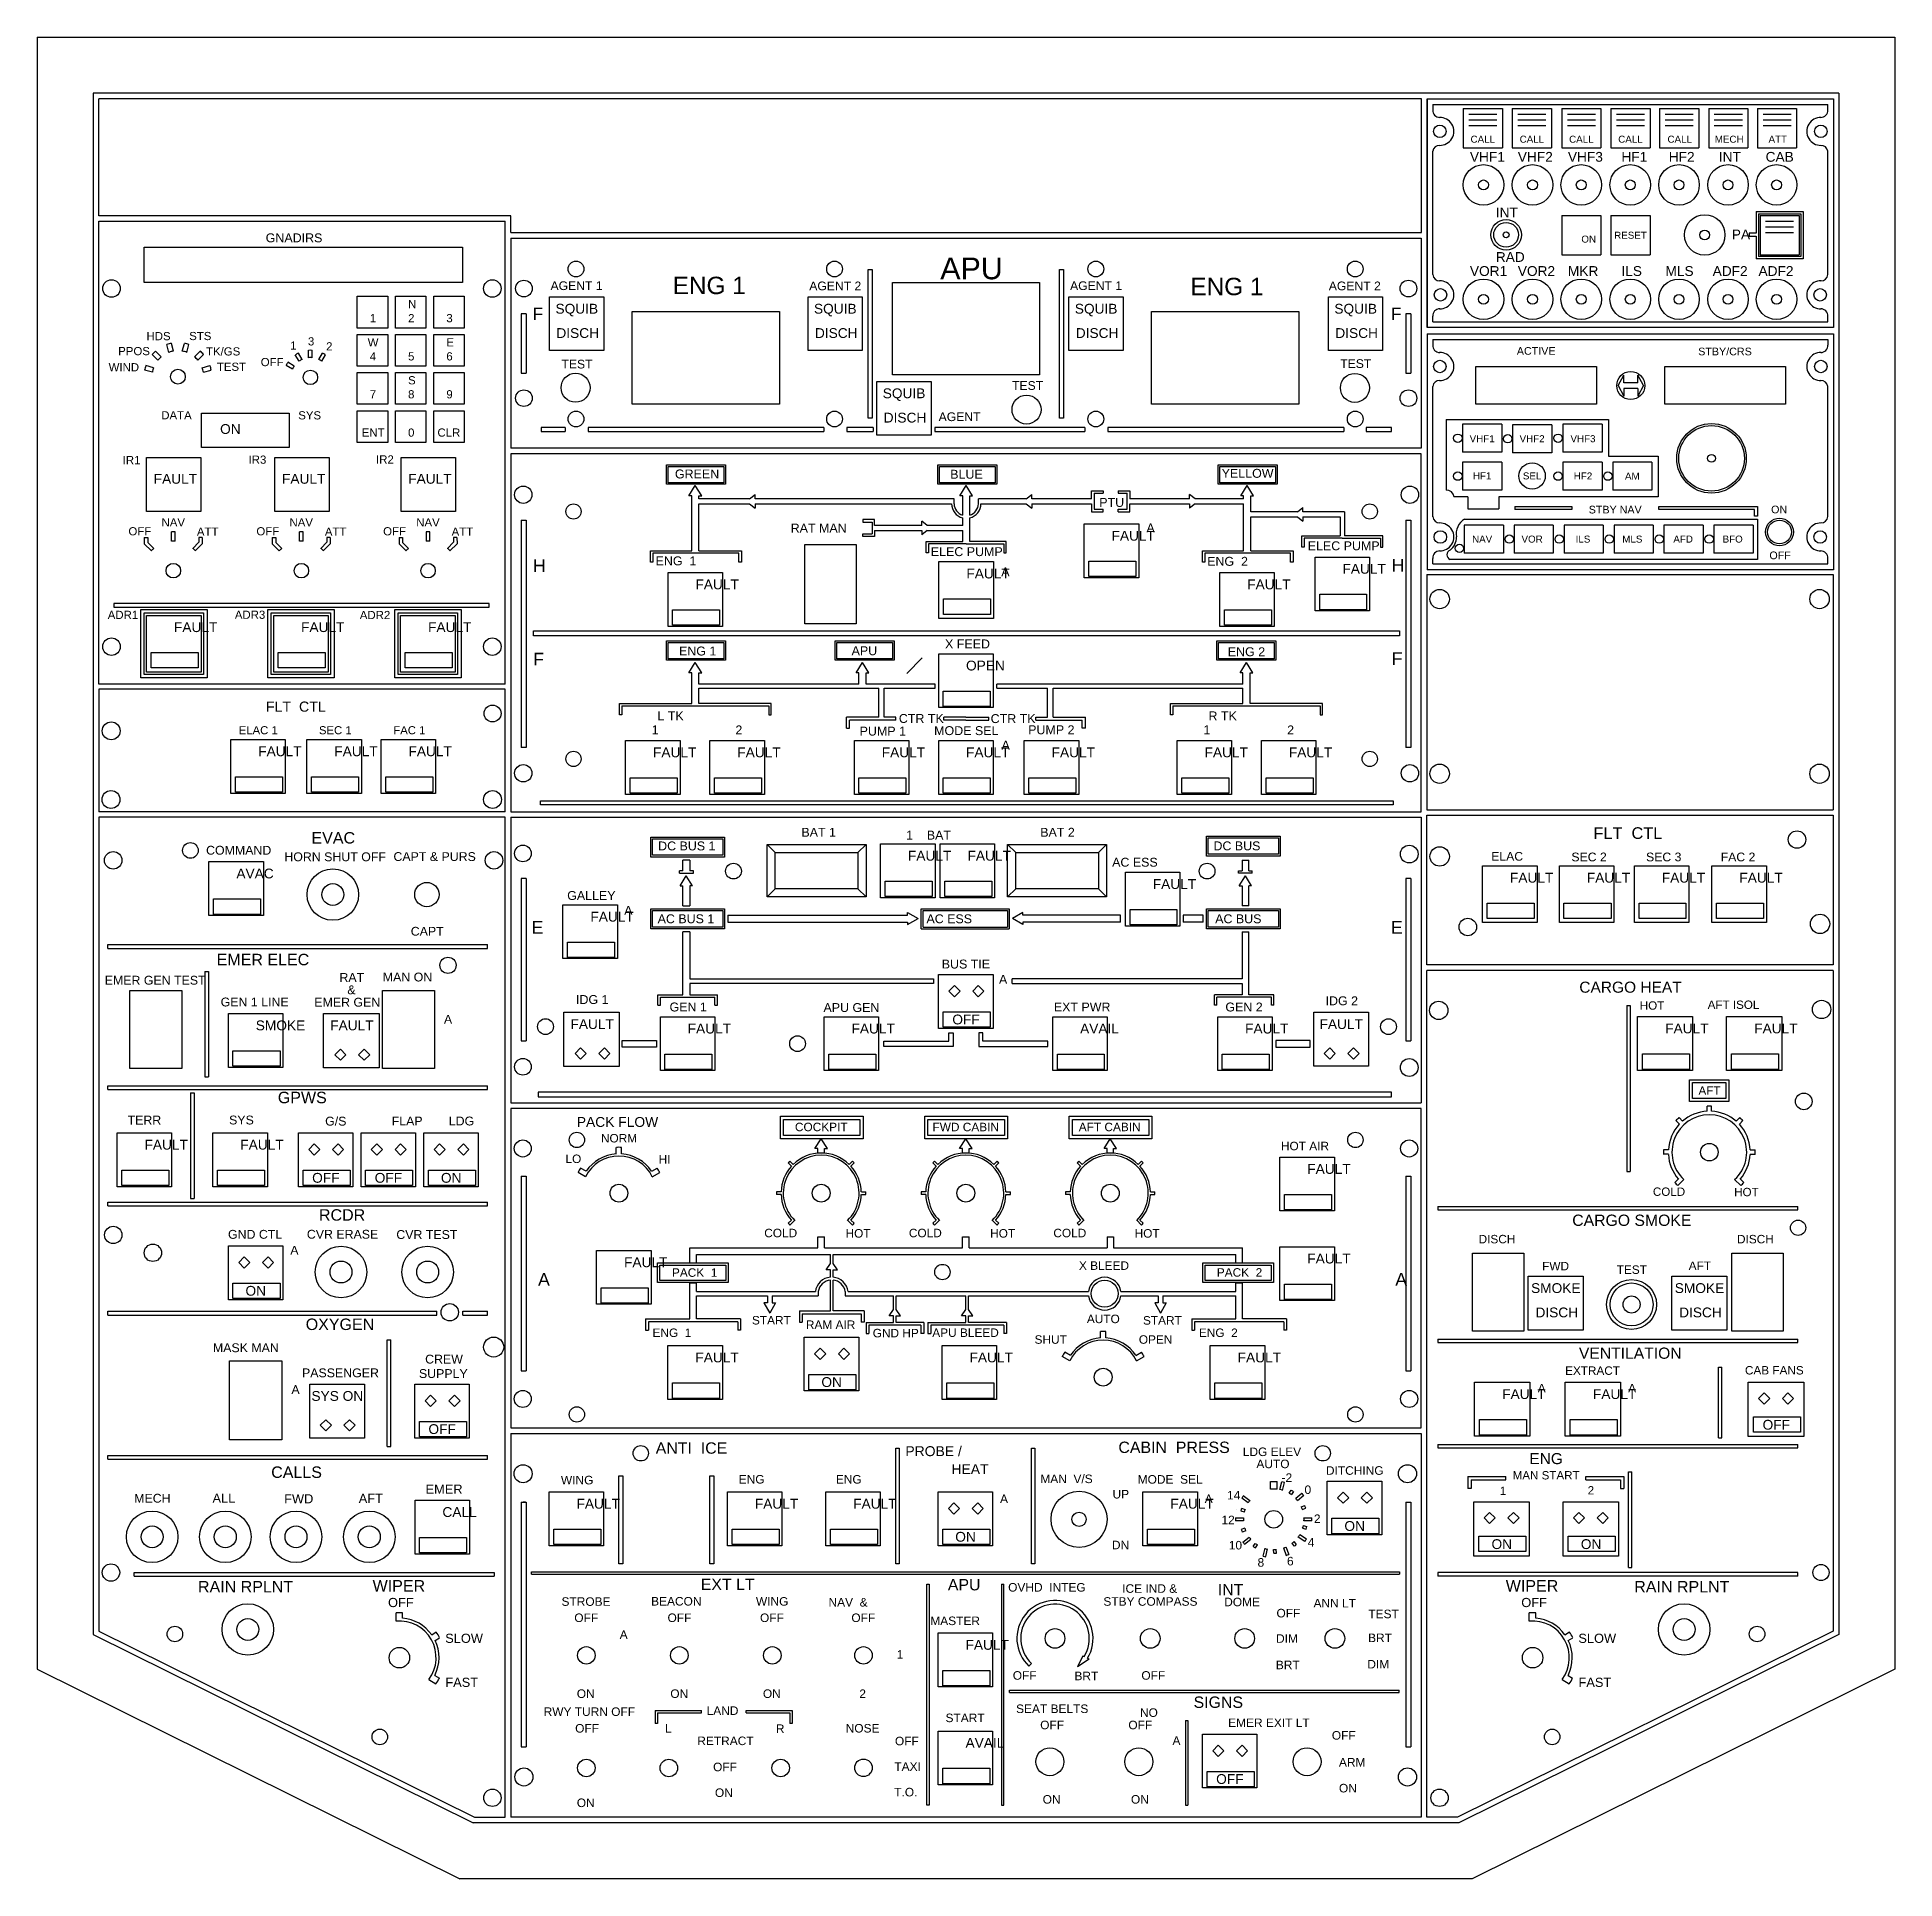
# Model space of a CAD drawing. Extents: x -28 to 311, y -2 to 142.
# Drawn here: x 86.42 to 112.52, y 52.35 to 78.24 of the extents above; entities that cross this region are included whole.
import ezdxf
from ezdxf.enums import TextEntityAlignment as Align

# ---------------------------------------------------------------- set-up
doc = ezdxf.new("R2010")
doc.units = 0
doc.header["$MEASUREMENT"] = 0
doc.layers.get('0').update_dxf_attribs({"linetype": 'CONTINUOUS'})
doc.styles.add('ARIAL', font='arial.ttf', dxfattribs={"height": 3.5})

msp = doc.modelspace()

# ---------------------------------------------------------------- texts
at = {"color": 1, "style": 'ARIAL'}
for s, height, p in [('CALL', 0.0984, (106.731, 76.808)), ('CALL', 0.0984, (107.421, 76.808)), ('CALL', 0.0984, (108.116, 76.808)), ('CALL', 0.0984, (108.806, 76.808)), ('CALL', 0.0984, (109.498, 76.808)), ('MECH', 0.0984, (110.193, 76.808)), ('ATT', 0.0984, (110.876, 76.808)), ('RESET', 0.0984, (108.806, 75.458)), ('VHF1', 0.0984, (106.722, 72.598)), ('VHF2', 0.0984, (107.424, 72.598)), ('VHF3', 0.0984, (108.139, 72.598)), ('HF1', 0.0984, (106.722, 72.076)), ('SEL', 0.0984, (107.424, 72.075)), ('HF2', 0.0984, (108.139, 72.074)), ('AM', 0.0984, (108.832, 72.072)), ('NAV', 0.0984, (106.722, 71.187)), ('VOR', 0.0984, (107.424, 71.187)), ('ILS', 0.0984, (108.139, 71.187)), ('MLS', 0.0984, (108.832, 71.187)), ('AFD', 0.0984, (109.546, 71.187)), ('BFO', 0.0984, (110.242, 71.187)), ('EXT LT', 0.1599, (96.121, 56.494)), ('APU', 0.1599, (99.444, 56.489)), ('ICE IND &', 0.12, (102.051, 56.435)), ('STBY COMPASS', 0.11996, (102.061, 56.253)), ('DOME', 0.12, (103.349, 56.246)), ('ANN LT', 0.12, (104.651, 56.229)), ('TEST', 0.12, (105.337, 56.078)), ('DIM', 0.12, (103.98, 55.732)), ('BRT', 0.12, (105.287, 55.742)), ('BRT', 0.12, (103.991, 55.361)), ('DIM', 0.12, (105.262, 55.371)), ('BRT', 0.12, (101.161, 55.206)), ('SIGNS', 0.1599, (103.015, 54.837)), ('SEAT BELTS', 0.12, (100.681, 54.745)), ('EMER EXIT LT', 0.11996, (103.726, 54.548)), ('ARM', 0.12, (104.896, 53.993))]:
    msp.add_text(s, height=height, dxfattribs=at).set_placement(p, align=Align.MIDDLE_CENTER)
for s, height, p in [('VHF1', 0.1377, (106.55, 76.629)), ('VHF2', 0.1377, (107.223, 76.629)), ('VHF3', 0.1377, (107.927, 76.629)), ('HF1', 0.1377, (108.679, 76.629)), ('HF2', 0.1377, (109.344, 76.629)), ('INT', 0.1377, (110.048, 76.629)), ('CAB', 0.1377, (110.705, 76.629)), ('INT', 0.1377, (106.914, 75.846)), ('GNADIRS', 0.1252, (89.63, 75.484)), ('PA', 0.1377, (110.23, 75.538)), ('RAD', 0.1377, (106.914, 75.221)), ('APU', 0.3057, (99.108, 75.145)), ('VOR1', 0.1377, (106.55, 75.024)), ('VOR2', 0.1377, (107.223, 75.024)), ('MKR', 0.1377, (107.927, 75.024)), ('ILS', 0.1377, (108.679, 75.024)), ('MLS', 0.1377, (109.298, 75.024)), ('ADF2', 0.1377, (109.961, 75.024)), ('ADF2', 0.1377, (110.605, 75.024)), ('AGENT 1', 0.1223, (93.632, 74.81)), ('ENG 1', 0.2446, (95.349, 74.875)), ('AGENT 2', 0.1223, (97.267, 74.807)), ('AGENT 1', 0.1223, (100.932, 74.81)), ('ENG 1', 0.2446, (102.623, 74.86)), ('AGENT 2', 0.1223, (104.567, 74.807)), ('N', 0.115, (91.63, 74.547)), ('1', 0.115, (91.092, 74.35)), ('2', 0.115, (91.63, 74.35)), ('3', 0.115, (92.168, 74.35)), ('DISCH', 0.1378, (93.714, 74.152)), ('DISCH', 0.1378, (97.347, 74.152)), ('DISCH', 0.1378, (101.012, 74.152)), ('DISCH', 0.1378, (104.659, 74.152)), ('PPOS', 0.1149, (87.557, 73.887)), ('HDS', 0.1149, (87.955, 74.097)), ('STS', 0.1149, (88.555, 74.099)), ('TK/GS', 0.1149, (88.791, 73.883)), ('1', 0.115, (89.974, 73.966)), ('3', 0.115, (90.223, 74.024)), ('2', 0.115, (90.479, 73.954)), ('W', 0.115, (91.063, 74.01)), ('E', 0.115, (92.168, 74.01)), ('ACTIVE', 0.1078, (107.209, 73.886)), ('STBY/CRS', 0.1078, (109.758, 73.878)), ('WIND', 0.1149, (87.423, 73.66)), ('TEST', 0.1149, (88.944, 73.667)), ('OFF', 0.1149, (89.56, 73.733)), ('4', 0.115, (91.092, 73.813)), ('5', 0.115, (91.63, 73.813)), ('6', 0.115, (92.168, 73.813)), ('TEST', 0.1223, (93.785, 73.708)), ('TEST', 0.1223, (104.728, 73.715)), ('S', 0.115, (91.63, 73.477)), ('TEST', 0.1223, (100.117, 73.407)), ('7', 0.115, (91.092, 73.28)), ('8', 0.115, (91.63, 73.28)), ('9', 0.115, (92.168, 73.28)), ('DATA', 0.1149, (88.162, 72.985)), ('SYS', 0.1149, (90.087, 72.984)), ('DISCH', 0.1378, (98.313, 72.963)), ('AGENT', 0.1223, (99.085, 72.968)), ('ENT', 0.1149, (90.979, 72.742)), ('0', 0.115, (91.63, 72.742)), ('CLR', 0.1149, (92.043, 72.742)), ('IR1', 0.1149, (87.62, 72.355)), ('IR3', 0.1149, (89.389, 72.361)), ('IR2', 0.1149, (91.18, 72.364)), ('GREEN', 0.1252, (95.38, 72.165)), ('BLUE', 0.1252, (99.248, 72.161)), ('YELLOW', 0.1252, (103.062, 72.174)), ('PTU', 0.1252, (101.342, 71.765)), ('STBY NAV', 0.1078, (108.219, 71.655)), ('ON', 0.1078, (110.782, 71.657)), ('OFF', 0.1149, (87.701, 71.354)), ('NAV', 0.1149, (88.166, 71.479)), ('ATT', 0.1149, (88.663, 71.349)), ('OFF', 0.1149, (89.499, 71.354)), ('NAV', 0.1149, (89.964, 71.479)), ('ATT', 0.1149, (90.461, 71.349)), ('OFF', 0.1149, (91.28, 71.354)), ('NAV', 0.1149, (91.745, 71.479)), ('ATT', 0.1149, (92.242, 71.349)), ('ELEC PUMP', 0.1252, (98.975, 71.073)), ('ELEC PUMP', 0.1252, (104.271, 71.155)), ('OFF', 0.1078, (110.758, 71.012)), ('ADR1', 0.1149, (87.41, 70.179)), ('ADR3', 0.1149, (89.196, 70.181)), ('ADR2', 0.1149, (90.952, 70.177)), ('X FEED', 0.1252, (99.175, 69.776)), ('ENG 1', 0.1252, (95.437, 69.676)), ('APU', 0.1252, (97.862, 69.68)), ('ENG 2', 0.1252, (103.148, 69.666)), ('FLT  CTL', 0.1423, (89.634, 68.903)), ('CTR TK', 0.1252, (98.526, 68.728)), ('CTR TK', 0.1252, (99.816, 68.726)), ('ELAC 1', 0.1138, (89.251, 68.557)), ('SEC 1', 0.1138, (90.378, 68.557)), ('FAC 1', 0.1138, (91.423, 68.557)), ('1', 0.125, (95.053, 68.569)), ('2', 0.125, (96.23, 68.567)), ('PUMP 1', 0.1252, (97.975, 68.55)), ('MODE SEL', 0.1252, (99.022, 68.557)), ('PUMP 2', 0.1252, (100.343, 68.569)), ('1', 0.125, (102.806, 68.569)), ('2', 0.125, (103.982, 68.567)), ('BAT 1', 0.125, (97.157, 67.128)), ('BAT 2', 0.125, (100.513, 67.128)), ('FLT  CTL', 0.164, (108.286, 67.136)), ('COMMAND', 0.1243, (88.792, 66.875)), ('EVAC', 0.1611, (90.273, 67.068)), ('DC BUS 1', 0.125, (95.144, 66.936)), ('HORN SHUT OFF', 0.12427, (89.892, 66.783)), ('CAPT & PURS', 0.12427, (91.425, 66.786)), ('SEC 2', 0.123, (107.976, 66.78)), ('SEC 3', 0.123, (109.025, 66.78)), ('FAC 2', 0.123, (110.074, 66.78)), ('GALLEY', 0.125, (93.866, 66.239)), ('AC BUS 1', 0.125, (95.137, 65.912)), ('CAPT', 0.1243, (91.668, 65.736)), ('BUS TIE', 0.125, (99.129, 65.276)), ('EMER GEN TEST', 0.12427, (87.368, 65.048)), ('RAT', 0.1243, (90.666, 65.087)), ('MAN ON', 0.1243, (91.275, 65.093)), ('GEN 1 LINE', 0.1243, (88.997, 64.742)), ('EMER GEN', 0.1243, (90.313, 64.739)), ('&', 0.124, (90.777, 64.913)), ('IDG 1', 0.125, (93.99, 64.777)), ('IDG 2', 0.125, (104.522, 64.759)), ('CARGO HEAT', 0.1558, (108.087, 64.966)), ('GEN 1', 0.125, (95.304, 64.672)), ('APU GEN', 0.125, (97.467, 64.664)), ('EXT PWR', 0.125, (100.704, 64.672)), ('GEN 2', 0.125, (103.114, 64.672)), ('AFT', 0.1169, (109.762, 63.493)), ('GPWS', 0.1611, (89.8, 63.418)), ('TERR', 0.1243, (87.689, 63.082)), ('SYS', 0.1243, (89.115, 63.083)), ('PACK FLOW', 0.139, (94.001, 63.063)), ('COCKPIT', 0.1192, (97.066, 62.983)), ('FWD CABIN', 0.1192, (98.999, 62.982)), ('AFT CABIN', 0.1192, (101.054, 62.983)), ('NORM', 0.1192, (94.34, 62.825)), ('HOT AIR', 0.1192, (103.895, 62.715)), ('LO', 0.1192, (93.842, 62.535)), ('HI', 0.1192, (95.151, 62.528)), ('COLD', 0.1169, (109.121, 62.072)), ('HOT', 0.1169, (110.263, 62.067)), ('RCDR', 0.1611, (90.378, 61.767)), ('CARGO SMOKE', 0.1586, (107.988, 61.691)), ('GND CTL', 0.1243, (89.1, 61.476)), ('CVR ERASE', 0.1243, (90.208, 61.477)), ('CVR TEST', 0.1243, (91.465, 61.473)), ('COLD', 0.1192, (96.635, 61.492)), ('HOT', 0.1192, (97.777, 61.487)), ('COLD', 0.1192, (98.667, 61.492)), ('HOT', 0.1192, (99.809, 61.487)), ('COLD', 0.1192, (100.697, 61.492)), ('HOT', 0.1192, (101.839, 61.487)), ('DISCH', 0.1189, (106.672, 61.406)), ('DISCH', 0.1189, (110.303, 61.406)), ('PACK  1', 0.1192, (95.338, 60.936)), ('X BLEED', 0.1192, (101.057, 61.034)), ('PACK  2', 0.1192, (102.994, 60.938)), ('FWD', 0.1189, (107.565, 61.027)), ('TEST', 0.1189, (108.613, 60.977)), ('AFT', 0.1189, (109.624, 61.032)), ('DISCH', 0.1378, (107.471, 60.385)), ('DISCH', 0.1378, (109.49, 60.385)), ('OXYGEN', 0.1611, (90.192, 60.23)), ('START', 0.1192, (96.462, 60.266)), ('RAM AIR', 0.1192, (97.22, 60.203)), ('GND HP', 0.1192, (98.159, 60.085)), ('APU BLEED', 0.1192, (98.996, 60.091)), ('AUTO', 0.1192, (101.168, 60.285)), ('START', 0.1192, (101.956, 60.264)), ('SHUT', 0.1192, (100.433, 59.995)), ('OPEN', 0.1192, (101.898, 59.995)), ('VENTILATION', 0.15748, (108.082, 59.822)), ('PASSENGER', 0.1243, (90.14, 59.529)), ('SUPPLY', 0.1243, (91.783, 59.519)), ('CREW', 0.1243, (91.87, 59.722)), ('EXTRACT', 0.1181, (107.888, 59.557)), ('CAB FANS', 0.1181, (110.415, 59.562)), ('ANTI  ICE', 0.1599, (95.11, 58.49)), ('CABIN  PRESS', 0.15994, (101.611, 58.5)), ('LDG ELEV', 0.12, (103.359, 58.417)), ('AUTO', 0.12, (103.55, 58.247)), ('ENG', 0.1553, (107.386, 58.339)), ('CALLS', 0.1611, (89.707, 58.151)), ('WING', 0.12, (93.778, 58.019)), ('HEAT', 0.14, (99.265, 58.183)), ('MODE  SEL', 0.12, (101.882, 58.029)), ('-2', 0.12, (103.904, 58.054)), ('DITCHING', 0.12, (104.527, 58.154)), ('MAN START', 0.1165, (107.151, 58.085)), ('MECH', 0.1243, (87.782, 57.766)), ('ALL', 0.1289, (88.882, 57.769)), ('FWD', 0.1289, (89.889, 57.761)), ('AFT', 0.1289, (90.937, 57.767)), ('EMER', 0.1289, (91.876, 57.896)), ('UP', 0.12, (101.529, 57.821)), ('14', 0.12, (103.138, 57.807)), ('0', 0.12, (104.226, 57.884)), ('1', 0.116, (106.97, 57.867)), ('2', 0.116, (108.205, 57.874)), ('12', 0.12, (103.059, 57.459)), ('2', 0.12, (104.358, 57.476)), ('DN', 0.12, (101.52, 57.107)), ('10', 0.12, (103.162, 57.104)), ('4', 0.12, (104.271, 57.144)), ('8', 0.12, (103.566, 56.862)), ('6', 0.12, (103.98, 56.88)), ('RAIN RPLNT', 0.1611, (88.678, 56.541)), ('WIPER', 0.1611, (91.132, 56.554)), ('WIPER', 0.1611, (107.054, 56.554)), ('RAIN RPLNT', 0.1611, (108.859, 56.541)), ('OFF', 0.1289, (91.349, 56.303)), ('STROBE', 0.12, (93.786, 56.312)), ('BEACON', 0.12, (95.045, 56.316)), ('WING', 0.12, (96.518, 56.314)), ('OFF', 0.12, (103.832, 56.149)), ('OFF', 0.1289, (107.272, 56.303)), ('OFF', 0.12, (93.966, 56.084)), ('OFF', 0.12, (95.276, 56.084)), ('OFF', 0.12, (96.575, 56.084)), ('OFF', 0.12, (97.859, 56.084)), ('SLOW', 0.1289, (92.152, 55.8)), ('SLOW', 0.1289, (108.074, 55.8)), ('1', 0.12, (98.497, 55.569)), ('FAST', 0.1289, (92.154, 55.181)), ('OFF', 0.12, (100.127, 55.273)), ('OFF', 0.12, (101.934, 55.273)), ('FAST', 0.1289, (108.076, 55.181)), ('ON', 0.12, (94.001, 55.017)), ('ON', 0.12, (95.315, 55.017)), ('ON', 0.12, (96.616, 55.017)), ('2', 0.12, (97.971, 55.016)), ('RWY TURN OFF', 0.11996, (93.535, 54.764)), ('LAND', 0.12, (95.825, 54.778)), ('START', 0.12, (99.182, 54.677)), ('OFF', 0.12, (100.512, 54.577)), ('OFF', 0.12, (101.751, 54.577)), ('OFF', 0.12, (93.978, 54.53)), ('L', 0.12, (95.241, 54.529)), ('RETRACT', 0.12, (95.694, 54.354)), ('R', 0.12, (96.798, 54.525)), ('NOSE', 0.12, (97.779, 54.531)), ('OFF', 0.12, (98.471, 54.351)), ('OFF', 0.12, (104.61, 54.431)), ('OFF', 0.12, (95.916, 53.987)), ('TAXI', 0.12, (98.463, 53.992)), ('ON', 0.12, (95.942, 53.625)), ('T.O.', 0.12, (98.461, 53.633)), ('ON', 0.12, (100.547, 53.531)), ('ON', 0.12, (101.787, 53.531)), ('ON', 0.12, (104.71, 53.689)), ('ON', 0.12, (94.001, 53.483))]:
    msp.add_text(s, height=height, dxfattribs=at).set_placement(p, align=Align.TOP_LEFT)
for s, p in [('SQUIB', (94.001, 74.494)), ('SQUIB', (97.633, 74.494)), ('SQUIB', (101.298, 74.494)), ('SQUIB', (104.945, 74.494)), ('SQUIB', (98.599, 73.305)), ('OFF', (99.47, 64.503)), ('FAULT', (90.841, 64.42)), ('FAULT', (94.217, 64.438)), ('FAULT', (104.742, 64.438)), ('OFF', (90.475, 62.277)), ('OFF', (91.354, 62.277)), ('ON', (92.236, 62.277)), ('ON', (89.49, 60.689)), ('SMOKE', (107.757, 60.727)), ('SMOKE', (109.776, 60.727)), ('ON', (97.582, 59.406)), ('SYS ON', (90.636, 59.211)), ('OFF', (92.109, 58.745)), ('OFF', (110.855, 58.806)), ('ON', (99.463, 57.231)), ('ON', (104.931, 57.383)), ('ON', (106.998, 57.128)), ('ON', (108.253, 57.128)), ('OFF', (103.177, 53.826))]:
    msp.add_text(s, height=0.1378, dxfattribs=at).set_placement(p, align=Align.TOP_CENTER)
at = {"color": 1, "attachment_point": 1, "style": 'ARIAL'}
for s, insert, char_height in [('ON\\p\\pVOICE', (108.116, 75.453, 0.039), 0.09843), ('F\\p\\pI\\p\\pR\\p\\pE', (93.382, 74.44, 0.039), 0.17122), ('F\\p\\pI\\p\\pR\\p\\pE', (105.442, 74.44, 0.039), 0.17122), ('ON  \\p\\pBAT', (88.989, 72.803, 0.039), 0.1378), ('FAULT\\p\\pALING', (88.056, 72.103, 0.039), 0.1378), ('FAULT\\p\\pALING', (89.859, 72.103, 0.039), 0.1378), ('FAULT\\p\\pALING', (91.633, 72.103, 0.039), 0.1378), ('RAT MAN \\p\\pON', (97.006, 71.404, 0.039), 0.12519), ('FAULT\\p\\p\\p\\pOFF', (101.515, 71.303, 0.039), 0.1378), ('A\\p\\pU\\p\\pT\\p\\pO', (102.005, 71.407, 0.039), 0.12519), ('H\\p\\pY\\p\\pD', (93.384, 70.901, 0.039), 0.17884), ('ENG  1  \\p\\pPUMP', (95.108, 70.943, 0.039), 0.12519), ('FAULT\\p\\p\\p\\pOFF', (99.475, 70.772, 0.039), 0.1378), ('A\\p\\pU\\p\\pT\\p\\pO', (99.965, 70.789, 0.039), 0.12519), ('ENG  2  \\p\\pPUMP', (102.858, 70.937, 0.039), 0.12519), ('FAULT\\p\\p\\p\\pON', (104.759, 70.838, 0.039), 0.1378), ('H\\p\\pY\\p\\pD', (105.448, 70.909, 0.039), 0.17884), ('FAULT\\p\\p\\p\\pOFF', (95.668, 70.619, 0.039), 0.1378), ('FAULT\\p\\p\\p\\pOFF', (103.421, 70.619, 0.039), 0.1378), ('FAULT\\p\\p\\p\\pOFF', (88.341, 70.018, 0.039), 0.1378), ('FAULT\\p\\p\\p\\pOFF', (90.127, 70.018, 0.039), 0.1378), ('FAULT\\p\\p\\p\\pOFF', (91.911, 70.018, 0.039), 0.1378), ('F\\p\\pU\\p\\pE\\p\\pL', (93.387, 69.589, 0.039), 0.17884), ('OPEN\\p\\p\\p\\pON', (99.47, 69.478, 0.039), 0.1378), ('F\\p\\pU\\p\\pE\\p\\pL', (105.451, 69.597, 0.039), 0.17884), ('L TK \\p\\pPUMPS', (95.134, 68.764, 0.039), 0.12519), ('R TK \\p\\pPUMPS', (102.877, 68.764, 0.039), 0.12519), ('FAULT\\p\\p\\p\\pOFF', (89.525, 68.273, 0.039), 0.1378), ('FAULT\\p\\p\\p\\pOFF', (90.594, 68.273, 0.039), 0.1378), ('FAULT\\p\\p\\p\\pOFF', (91.636, 68.273, 0.039), 0.1378), ('FAULT\\p\\p\\p\\pOFF', (95.072, 68.258, 0.039), 0.1378), ('FAULT\\p\\p\\p\\pOFF', (96.256, 68.258, 0.039), 0.1378), ('FAULT\\p\\p\\p\\pOFF', (98.286, 68.258, 0.039), 0.1378), ('FAULT\\p\\p\\p\\pMAN', (99.47, 68.258, 0.039), 0.1378), ('A\\p\\pU\\p\\pT\\p\\pO', (99.969, 68.354, 0.039), 0.12519), ('FAULT\\p\\p\\p\\pOFF', (100.673, 68.258, 0.039), 0.1378), ('FAULT\\p\\p\\p\\pOFF', (102.822, 68.258, 0.039), 0.1378), ('FAULT\\p\\p\\p\\pOFF', (104.006, 68.258, 0.039), 0.1378), ('1    BAT    \\p\\p2', (98.628, 67.088, 0.039), 0.12497), ('DC BUS \\p\\p2', (102.947, 66.937, 0.039), 0.12497), ('FAULT\\p\\p\\p\\pOFF', (98.654, 66.805, 0.039), 0.1378), ('FAULT\\p\\p\\p\\pOFF', (99.491, 66.805, 0.039), 0.1378), ('AC ESS \\p\\pFEED', (101.523, 66.707, 0.039), 0.12497), ('ELAC \\p\\p2', (106.849, 66.789, 0.039), 0.123), ('AVAC\\p\\p\\p\\pON', (89.218, 66.555, 0.039), 0.1378), ('FAULT\\p\\p\\p\\pALTN', (102.094, 66.407, 0.039), 0.1378), ('FAULT\\p\\p\\p\\pOFF', (107.113, 66.496, 0.039), 0.1378), ('FAULT\\p\\p\\p\\pOFF', (108.193, 66.496, 0.039), 0.1378), ('FAULT\\p\\p\\p\\pOFF', (109.246, 66.496, 0.039), 0.1378), ('FAULT\\p\\p\\p\\pOFF', (110.336, 66.496, 0.039), 0.1378), ('E\\p\\pL\\p\\pE\\p\\pC', (93.364, 65.818, 0.039), 0.17853), ('FAULT\\p\\p\\p\\pOFF', (94.192, 65.948, 0.039), 0.1378), ('A\\p\\pU\\p\\pT\\p\\pO', (94.667, 66.031, 0.039), 0.12497), ('AC ESS \\p\\pBUS', (98.914, 65.912, 0.039), 0.12497), ('AC BUS \\p\\p2', (102.971, 65.912, 0.039), 0.12497), ('E\\p\\pL\\p\\pE\\p\\pC', (105.439, 65.818, 0.039), 0.17853), ('EMER ELEC \\p\\pPWR', (88.941, 65.357, 0.039), 0.16109), ('A\\p\\pU\\p\\pT\\p\\pO', (99.933, 65.061, 0.039), 0.12497), ('A\\p\\pU\\p\\pT\\p\\pO', (92.134, 64.499, 0.039), 0.12427), ('HOT \\p\\pAIR', (108.937, 64.689, 0.039), 0.11686), ('AFT ISOL \\p\\pVALVE', (109.891, 64.7, 0.039), 0.11686), ('SMOKE\\p\\p\\p\\pOFF', (89.49, 64.42, 0.039), 0.1378), ('FAULT\\p\\p\\p\\pOFF', (95.559, 64.375, 0.039), 0.1378), ('FAULT\\p\\p\\p\\pOFF', (97.861, 64.375, 0.039), 0.1378), ('AVAIL\\p\\p\\p\\pON', (101.073, 64.375, 0.039), 0.1378), ('FAULT\\p\\p\\p\\pOFF', (103.391, 64.375, 0.039), 0.1378), ('FAULT\\p\\p\\p\\pOFF', (109.294, 64.377, 0.039), 0.1378), ('FAULT\\p\\p\\p\\pOFF', (110.545, 64.377, 0.039), 0.1378), ('G/S \\p\\pMODE', (90.465, 63.067, 0.039), 0.12427), ('FLAP \\p\\pMODE', (91.4, 63.069, 0.039), 0.12427), ('LDG \\p\\pFLAP \\p\\p3', (92.202, 63.069, 0.039), 0.12427), ('FAULT\\p\\p\\p\\pOFF', (87.927, 62.743, 0.039), 0.1378), ('FAULT\\p\\p\\p\\pOFF', (89.273, 62.743, 0.039), 0.1378), ('FAULT\\p\\p\\p\\pOFF', (104.265, 62.402, 0.039), 0.1378), ('A\\p\\pU\\p\\pT\\p\\pO', (89.975, 61.252, 0.039), 0.12427), ('FAULT\\p\\p\\p\\pOFF', (94.665, 61.09, 0.039), 0.1378), ('FAULT\\p\\p\\p\\pOFF', (104.265, 61.142, 0.039), 0.1378), ('A\\p\\pI\\p\\pR\\p\\p\\p\\pC\\p\\pO\\p\\pN\\p\\pD', (93.456, 60.87, 0.039), 0.17877), ('A\\p\\pI\\p\\pR\\p\\p\\p\\pC\\p\\pO\\p\\pN\\p\\pD', (105.501, 60.87, 0.039), 0.17877), ('ENG  1  \\p\\pBLEED', (95.065, 60.09, 0.039), 0.11918), ('ENG  2  \\p\\pBLEED', (102.742, 60.09, 0.039), 0.11918), ('MASK MAN \\p\\pON', (88.888, 59.882, 0.039), 0.12427), ('FAULT\\p\\p\\p\\pOFF', (95.667, 59.752, 0.039), 0.1378), ('FAULT\\p\\p\\p\\pOFF', (99.519, 59.752, 0.039), 0.1378), ('FAULT\\p\\p\\p\\pOFF', (103.287, 59.752, 0.039), 0.1378), ('A\\p\\pU\\p\\pT\\p\\pO', (89.991, 59.294, 0.039), 0.12427), ('A\\p\\pU\\p\\pT\\p\\pO', (107.504, 59.312, 0.039), 0.11811), ('A\\p\\pU\\p\\pT\\p\\pO', (108.774, 59.312, 0.039), 0.11811), ('FAULT\\p\\p\\p\\pOVRD', (107.004, 59.237, 0.039), 0.1378), ('FAULT\\p\\p\\p\\pOVRD', (108.279, 59.237, 0.039), 0.1378), ('PROBE / \\p\\pWINDOW', (98.618, 58.436, 0.039), 0.13995), ('ENG  \\p\\p1', (96.276, 58.031, 0.039), 0.12), ('ENG  \\p\\p2', (97.641, 58.03, 0.039), 0.12), ('MAN  V/S  \\p\\pCTL', (100.514, 58.037, 0.039), 0.11996), ('FAULT\\p\\p\\p\\pON', (93.997, 57.696, 0.039), 0.1378), ('FAULT\\p\\p\\p\\pON', (96.503, 57.696, 0.039), 0.1378), ('FAULT\\p\\p\\p\\pON', (97.885, 57.696, 0.039), 0.1378), ('A\\p\\pU\\p\\pT\\p\\pO', (99.948, 57.757, 0.039), 0.11996), ('FAULT\\p\\p\\p\\pMAN', (102.341, 57.696, 0.039), 0.1378), ('A\\p\\pU\\p\\pT\\p\\pO', (102.824, 57.757, 0.039), 0.11996), ('CALL\\p\\p\\p\\pON', (92.113, 57.579, 0.039), 0.1378), ('OVHD  INTEG  \\p\\pLT', (100.062, 56.512, 0.039), 0.11996), ('INT \\p\\pLT', (103.008, 56.5, 0.039), 0.1599), ('NAV  &  \\p\\pLOGO', (97.538, 56.302, 0.039), 0.11996), ('MASTER  \\p\\pSV', (98.968, 56.041, 0.039), 0.11996), ('A\\p\\pU\\p\\pT\\p\\pO', (94.604, 55.847, 0.039), 0.11996), ('FAULT\\p\\p\\p\\pON', (99.463, 55.712, 0.039), 0.1378), ('NO \\p\\pSMOKING', (101.914, 54.751, 0.039), 0.11996), ('AVAIL\\p\\p\\p\\pON', (99.463, 54.335, 0.039), 0.1378), ('A\\p\\pU\\p\\pT\\p\\pO', (102.371, 54.357, 0.039), 0.11996)]:
    msp.add_mtext(s, dxfattribs=dict(at, insert=insert, char_height=char_height))

# ---------------------------------------------------------------- linework, layer by layer
at = {"color": 5, "linetype": 'CONTINUOUS'}
for p, q in [((86.418, 78.243), (86.418, 55.3)), ((86.418, 78.243), (112.521, 78.243)), ((112.521, 78.243), (112.521, 55.3)), ((87.206, 77.455), (87.206, 55.788)), ((111.733, 77.455), (87.206, 77.455)), ((87.285, 75.733), (87.285, 77.377)), ((105.87, 77.377), (87.285, 77.377)), ((105.87, 75.496), (105.87, 77.377)), ((105.948, 74.16), (105.948, 77.377)), ((105.949, 77.376), (111.658, 77.376)), ((105.949, 77.376), (105.949, 74.159)), ((106.029, 77.297), (106.029, 77.219)), ((106.029, 77.297), (111.579, 77.297)), ((111.579, 77.21), (111.579, 77.297)), ((111.658, 77.376), (111.658, 74.159)), ((111.733, 77.455), (111.733, 55.788)), ((106.455, 77.239), (107.006, 77.239)), ((106.455, 77.239), (106.455, 76.688)), ((107.006, 77.239), (107.006, 76.688)), ((107.145, 77.239), (107.145, 76.688)), ((107.145, 77.239), (107.696, 77.239)), ((107.696, 77.239), (107.696, 76.688)), ((107.84, 77.239), (107.84, 76.688)), ((107.84, 77.239), (108.391, 77.239)), ((108.391, 77.239), (108.391, 76.688)), ((108.53, 77.239), (108.53, 76.688)), ((108.53, 77.239), (109.081, 77.239)), ((109.081, 77.239), (109.081, 76.688)), ((109.215, 77.239), (109.215, 76.688)), ((109.215, 77.239), (109.766, 77.239)), ((109.766, 77.239), (109.766, 76.688)), ((109.905, 77.239), (109.905, 76.688)), ((109.905, 77.239), (110.456, 77.239)), ((110.456, 77.239), (110.456, 76.688)), ((110.59, 77.239), (110.59, 76.688)), ((110.59, 77.239), (111.141, 77.239)), ((111.141, 77.239), (111.141, 76.688)), ((106.028, 74.904), (106.029, 76.638)), ((106.455, 76.688), (107.006, 76.688)), ((107.145, 76.688), (107.696, 76.688)), ((107.84, 76.688), (108.391, 76.688)), ((108.53, 76.688), (109.081, 76.688)), ((109.215, 76.688), (109.766, 76.688)), ((109.905, 76.688), (110.456, 76.688)), ((110.59, 76.688), (111.141, 76.688)), ((111.579, 74.904), (111.578, 76.638)), ((93.072, 75.733), (87.285, 75.733)), ((93.072, 75.496), (93.072, 75.733)), ((107.84, 75.734), (108.391, 75.734)), ((107.84, 75.734), (107.84, 75.183)), ((108.391, 75.734), (108.391, 75.183)), ((108.53, 75.734), (109.081, 75.734)), ((108.53, 75.734), (108.53, 75.183)), ((109.081, 75.734), (109.081, 75.183)), ((110.627, 75.734), (110.627, 75.183)), ((110.627, 75.734), (111.178, 75.734)), ((111.178, 75.734), (111.178, 75.183)), ((87.285, 69.148), (87.285, 75.654)), ((87.285, 75.654), (92.993, 75.654)), ((92.993, 69.148), (92.993, 75.654)), ((93.072, 75.496), (105.87, 75.496)), ((87.923, 75.29), (92.394, 75.29)), ((87.923, 74.796), (87.923, 75.29)), ((92.394, 75.29), (92.394, 74.796)), ((93.072, 75.417), (105.867, 75.417)), ((93.072, 75.417), (93.072, 72.464)), ((105.867, 75.417), (105.867, 72.464)), ((107.84, 75.183), (108.391, 75.183)), ((108.53, 75.183), (109.081, 75.183)), ((110.627, 75.183), (111.178, 75.183)), ((92.394, 74.796), (87.923, 74.796)), ((98.435, 74.796), (100.503, 74.796)), ((98.435, 73.496), (98.435, 74.796)), ((100.503, 74.796), (100.503, 73.496)), ((90.915, 74.6), (91.344, 74.6)), ((90.915, 74.153), (90.915, 74.6)), ((91.344, 74.6), (91.344, 74.153)), ((91.453, 74.6), (91.882, 74.6)), ((91.453, 74.153), (91.453, 74.6)), ((91.882, 74.6), (91.882, 74.153)), ((91.991, 74.6), (92.42, 74.6)), ((91.991, 74.153), (91.991, 74.6)), ((92.42, 74.6), (92.42, 74.153)), ((93.618, 74.591), (94.379, 74.591)), ((93.618, 73.836), (93.618, 74.591)), ((94.379, 74.591), (94.379, 73.836)), ((97.251, 74.591), (98.012, 74.591)), ((97.251, 73.836), (97.251, 74.591)), ((98.012, 74.591), (98.012, 73.836)), ((100.915, 74.591), (101.677, 74.591)), ((100.915, 73.836), (100.915, 74.591)), ((101.677, 74.591), (101.677, 73.836)), ((104.562, 74.591), (105.324, 74.591)), ((104.562, 73.836), (104.562, 74.591)), ((105.324, 74.591), (105.324, 73.836)), ((91.344, 74.153), (90.915, 74.153)), ((91.882, 74.153), (91.453, 74.153)), ((92.42, 74.153), (91.991, 74.153)), ((94.778, 74.386), (96.847, 74.386)), ((94.778, 73.085), (94.778, 74.386)), ((96.847, 74.386), (96.847, 73.085)), ((102.078, 74.386), (104.147, 74.386)), ((102.078, 73.085), (102.078, 74.386)), ((104.147, 74.386), (104.147, 73.085)), ((111.658, 74.159), (105.949, 74.159)), ((106.029, 74.241), (106.029, 74.319)), ((106.029, 74.241), (111.579, 74.241)), ((111.579, 74.241), (111.579, 74.319)), ((90.915, 74.062), (91.344, 74.062)), ((90.915, 73.616), (90.915, 74.062)), ((91.344, 74.062), (91.344, 73.616)), ((91.453, 74.062), (91.882, 74.062)), ((91.453, 73.616), (91.453, 74.062)), ((91.882, 74.062), (91.882, 73.616)), ((91.991, 74.062), (92.42, 74.062)), ((91.991, 73.616), (91.991, 74.062)), ((92.42, 74.062), (92.42, 73.616)), ((105.949, 74.072), (111.658, 74.072)), ((105.949, 74.072), (105.949, 70.756)), ((106.028, 73.993), (106.028, 73.914)), ((106.028, 73.993), (111.579, 73.993)), ((111.579, 73.993), (111.579, 73.914)), ((111.658, 74.072), (111.658, 70.756)), ((91.344, 73.616), (90.915, 73.616)), ((91.882, 73.616), (91.453, 73.616)), ((92.42, 73.616), (91.991, 73.616)), ((94.379, 73.836), (93.618, 73.836)), ((98.012, 73.836), (97.251, 73.836)), ((101.677, 73.836), (100.915, 73.836)), ((105.324, 73.836), (104.562, 73.836)), ((106.633, 73.611), (108.331, 73.611)), ((106.633, 73.085), (106.633, 73.611)), ((108.331, 73.611), (108.331, 73.085)), ((109.289, 73.611), (110.986, 73.611)), ((109.289, 73.085), (109.289, 73.611)), ((110.986, 73.611), (110.986, 73.085)), ((90.915, 73.529), (91.344, 73.529)), ((90.915, 73.082), (90.915, 73.529)), ((91.344, 73.529), (91.344, 73.082)), ((91.453, 73.529), (91.882, 73.529)), ((91.453, 73.082), (91.453, 73.529)), ((91.882, 73.529), (91.882, 73.082)), ((91.991, 73.529), (92.42, 73.529)), ((91.991, 73.082), (91.991, 73.529)), ((92.42, 73.529), (92.42, 73.082)), ((98.217, 73.402), (98.978, 73.402)), ((98.217, 72.647), (98.217, 73.402)), ((100.503, 73.496), (98.435, 73.496)), ((98.978, 73.402), (98.978, 72.647)), ((106.028, 71.501), (106.029, 73.334)), ((111.579, 71.501), (111.578, 73.334)), ((88.73, 72.958), (89.959, 72.958)), ((88.73, 72.474), (88.73, 72.958)), ((89.959, 72.958), (89.959, 72.474)), ((91.344, 73.082), (90.915, 73.082)), ((90.915, 72.991), (91.344, 72.991)), ((90.915, 72.545), (90.915, 72.991)), ((91.344, 72.991), (91.344, 72.545)), ((91.882, 73.082), (91.453, 73.082)), ((91.453, 72.991), (91.882, 72.991)), ((91.453, 72.545), (91.453, 72.991)), ((91.882, 72.991), (91.882, 72.545)), ((92.42, 73.082), (91.991, 73.082)), ((91.991, 72.991), (92.42, 72.991)), ((91.991, 72.545), (91.991, 72.991)), ((92.42, 72.991), (92.42, 72.545)), ((96.847, 73.085), (94.778, 73.085)), ((104.147, 73.085), (102.078, 73.085)), ((106.216, 72.87), (108.499, 72.87)), ((106.216, 72.87), (106.216, 71.876)), ((108.331, 73.085), (106.633, 73.085)), ((108.499, 72.87), (108.499, 72.352)), ((110.986, 73.085), (109.289, 73.085)), ((98.978, 72.647), (98.217, 72.647)), ((106.447, 72.801), (106.447, 72.407)), ((106.998, 72.801), (106.447, 72.801)), ((106.998, 72.801), (106.998, 72.407)), ((107.148, 72.795), (107.148, 72.401)), ((107.7, 72.795), (107.148, 72.795)), ((107.7, 72.795), (107.7, 72.401)), ((107.856, 72.801), (107.856, 72.407)), ((108.407, 72.801), (107.856, 72.801)), ((108.407, 72.801), (108.407, 72.407)), ((87.957, 72.333), (88.72, 72.333)), ((87.957, 71.574), (87.957, 72.333)), ((88.72, 72.333), (88.72, 71.574)), ((89.959, 72.474), (88.73, 72.474)), ((89.76, 72.333), (90.523, 72.333)), ((89.76, 71.574), (89.76, 72.333)), ((90.523, 72.333), (90.523, 71.574)), ((91.344, 72.545), (90.915, 72.545)), ((91.882, 72.545), (91.453, 72.545)), ((91.534, 72.333), (92.297, 72.333)), ((91.534, 71.574), (91.534, 72.333)), ((92.42, 72.545), (91.991, 72.545)), ((92.297, 72.333), (92.297, 71.574)), ((105.867, 72.464), (93.072, 72.464)), ((93.072, 72.386), (93.072, 67.355)), ((105.867, 72.386), (93.072, 72.386)), ((105.867, 67.355), (105.867, 72.386)), ((106.998, 72.407), (106.447, 72.407)), ((107.7, 72.401), (107.148, 72.401)), ((108.407, 72.407), (107.856, 72.407)), ((108.499, 72.352), (109.195, 72.352)), ((109.195, 72.352), (109.195, 71.783)), ((106.447, 72.268), (106.447, 71.875)), ((106.998, 72.268), (106.447, 72.268)), ((106.998, 72.268), (106.998, 71.875)), ((107.856, 72.268), (107.856, 71.875)), ((108.407, 72.268), (107.856, 72.268)), ((108.407, 72.268), (108.407, 71.875)), ((108.556, 72.268), (108.556, 71.875)), ((109.107, 72.268), (108.556, 72.268)), ((109.107, 72.268), (109.107, 71.875)), ((106.521, 71.783), (106.326, 71.783)), ((106.998, 71.875), (106.447, 71.875)), ((106.521, 71.783), (106.521, 71.61)), ((109.195, 71.783), (106.956, 71.783)), ((106.956, 71.783), (106.956, 71.61)), ((108.407, 71.875), (107.856, 71.875)), ((109.107, 71.875), (108.556, 71.875)), ((88.72, 71.574), (87.957, 71.574)), ((90.523, 71.574), (89.76, 71.574)), ((92.297, 71.574), (91.534, 71.574)), ((106.521, 71.61), (106.956, 71.61)), ((101.131, 71.4), (101.896, 71.4)), ((101.131, 70.643), (101.131, 71.4)), ((101.896, 71.4), (101.896, 70.643)), ((106.469, 71.384), (106.469, 70.99)), ((107.02, 71.384), (106.469, 71.384)), ((106.475, 71.467), (110.592, 71.467)), ((107.02, 71.384), (107.02, 70.99)), ((107.171, 71.384), (107.171, 70.99)), ((107.722, 71.384), (107.171, 71.384)), ((107.722, 71.384), (107.722, 70.99)), ((107.873, 71.384), (107.873, 70.99)), ((108.424, 71.384), (107.873, 71.384)), ((108.424, 71.384), (108.424, 70.99)), ((108.575, 71.384), (108.575, 70.99)), ((109.126, 71.384), (108.575, 71.384)), ((109.126, 71.384), (109.126, 70.99)), ((109.277, 71.384), (109.277, 70.99)), ((109.828, 71.384), (109.277, 71.384)), ((109.828, 71.384), (109.828, 70.99)), ((110.53, 71.384), (109.979, 71.384)), ((109.979, 71.384), (109.979, 70.99)), ((110.53, 71.384), (110.53, 70.99)), ((110.592, 71.467), (110.592, 70.898)), ((97.204, 71.11), (97.927, 71.11)), ((97.204, 69.996), (97.204, 71.11)), ((97.927, 71.11), (97.927, 69.996)), ((99.09, 70.87), (99.856, 70.87)), ((99.09, 70.072), (99.09, 70.87)), ((99.856, 70.87), (99.856, 70.072)), ((104.374, 70.935), (105.14, 70.935)), ((104.374, 70.178), (104.374, 70.935)), ((104.374, 70.935), (105.14, 70.935)), ((104.374, 70.178), (104.374, 70.935)), ((105.14, 70.935), (105.14, 70.178)), ((105.14, 70.935), (105.14, 70.178)), ((111.658, 70.756), (105.949, 70.756)), ((106.028, 70.837), (106.028, 70.916)), ((106.028, 70.837), (111.579, 70.837)), ((110.592, 70.898), (106.27, 70.898)), ((107.02, 70.99), (106.469, 70.99)), ((107.722, 70.99), (107.171, 70.99)), ((108.424, 70.99), (107.873, 70.99)), ((109.126, 70.99), (108.575, 70.99)), ((109.828, 70.99), (109.277, 70.99)), ((110.53, 70.99), (109.979, 70.99)), ((111.579, 70.837), (111.579, 70.916)), ((95.283, 70.716), (96.049, 70.716)), ((95.283, 69.959), (95.283, 70.716)), ((96.049, 70.716), (96.049, 69.959)), ((101.896, 70.643), (101.131, 70.643)), ((103.037, 70.716), (103.802, 70.716)), ((103.037, 69.959), (103.037, 70.716)), ((103.802, 70.716), (103.802, 69.959)), ((105.946, 70.688), (105.946, 67.383)), ((105.946, 70.688), (111.655, 70.688)), ((111.655, 70.688), (111.655, 67.383)), ((87.956, 70.115), (88.722, 70.115)), ((87.956, 69.318), (87.956, 70.115)), ((88.722, 70.115), (88.722, 69.318)), ((89.742, 70.115), (90.508, 70.115)), ((89.742, 69.318), (89.742, 70.115)), ((90.508, 70.115), (90.508, 69.318)), ((91.526, 70.115), (92.292, 70.115)), ((91.526, 69.318), (91.526, 70.115)), ((92.292, 70.115), (92.292, 69.318)), ((96.049, 69.959), (95.283, 69.959)), ((97.927, 69.996), (97.204, 69.996)), ((99.856, 70.072), (99.09, 70.072)), ((103.802, 69.959), (103.037, 69.959)), ((105.14, 70.178), (104.374, 70.178)), ((105.14, 70.178), (104.374, 70.178)), ((99.086, 69.575), (99.851, 69.575)), ((99.086, 68.818), (99.086, 69.575)), ((99.086, 69.575), (99.851, 69.575)), ((99.086, 68.818), (99.086, 69.575)), ((99.851, 69.575), (99.851, 68.818)), ((99.851, 69.575), (99.851, 68.818)), ((88.722, 69.318), (87.956, 69.318)), ((90.508, 69.318), (89.742, 69.318)), ((92.292, 69.318), (91.526, 69.318)), ((92.993, 69.148), (87.285, 69.148)), ((87.285, 69.079), (87.285, 67.355)), ((92.994, 69.079), (87.285, 69.079)), ((92.993, 67.355), (92.993, 69.079)), ((99.851, 68.818), (99.086, 68.818)), ((99.851, 68.818), (99.086, 68.818)), ((89.14, 68.37), (89.905, 68.37)), ((89.14, 67.613), (89.14, 68.37)), ((89.905, 68.37), (89.905, 67.613)), ((90.209, 68.37), (90.975, 68.37)), ((90.209, 67.613), (90.209, 68.37)), ((90.975, 68.37), (90.975, 67.613)), ((91.251, 68.37), (92.017, 68.37)), ((91.251, 67.613), (91.251, 68.37)), ((92.017, 68.37), (92.017, 67.613)), ((94.687, 68.355), (95.453, 68.355)), ((94.687, 67.599), (94.687, 68.355)), ((95.453, 68.355), (95.453, 67.599)), ((95.872, 68.355), (96.637, 68.355)), ((95.872, 67.599), (95.872, 68.355)), ((96.637, 68.355), (96.637, 67.599)), ((97.901, 68.355), (98.667, 68.355)), ((97.901, 67.599), (97.901, 68.355)), ((98.667, 68.355), (98.667, 67.599)), ((99.086, 68.355), (99.851, 68.355)), ((99.086, 67.599), (99.086, 68.355)), ((99.851, 68.355), (99.851, 67.599)), ((100.289, 68.355), (101.054, 68.355)), ((100.289, 67.599), (100.289, 68.355)), ((101.054, 68.355), (101.054, 67.599)), ((102.437, 68.355), (103.202, 68.355)), ((102.437, 67.599), (102.437, 68.355)), ((103.202, 68.355), (103.202, 67.599)), ((103.621, 68.355), (104.387, 68.355)), ((103.621, 67.599), (103.621, 68.355)), ((104.387, 68.355), (104.387, 67.599)), ((89.905, 67.613), (89.14, 67.613)), ((90.975, 67.613), (90.209, 67.613)), ((92.017, 67.613), (91.251, 67.613)), ((92.993, 67.355), (87.285, 67.355)), ((93.072, 67.355), (105.867, 67.355)), ((95.453, 67.599), (94.687, 67.599)), ((96.637, 67.599), (95.872, 67.599)), ((98.667, 67.599), (97.901, 67.599)), ((99.851, 67.599), (99.086, 67.599)), ((101.054, 67.599), (100.289, 67.599)), ((103.202, 67.599), (102.437, 67.599)), ((104.387, 67.599), (103.621, 67.599)), ((105.946, 67.383), (111.655, 67.383)), ((92.993, 67.276), (87.285, 67.276)), ((87.285, 67.276), (87.285, 55.837)), ((92.993, 53.22), (92.993, 67.276)), ((93.072, 67.276), (105.867, 67.276)), ((93.072, 67.276), (93.072, 63.261)), ((105.867, 67.276), (105.867, 63.261)), ((105.946, 65.2), (105.946, 67.304)), ((105.946, 67.304), (111.655, 67.304)), ((111.655, 67.304), (111.655, 65.2)), ((96.675, 66.894), (98.066, 66.894)), ((96.675, 66.156), (96.675, 66.894)), ((96.788, 66.78), (96.675, 66.894)), ((97.952, 66.78), (98.066, 66.894)), ((98.066, 66.894), (98.066, 66.156)), ((98.269, 66.903), (99.035, 66.903)), ((98.269, 66.146), (98.269, 66.903)), ((99.035, 66.903), (99.035, 66.146)), ((99.106, 66.903), (99.872, 66.903)), ((99.106, 66.146), (99.106, 66.903)), ((99.872, 66.903), (99.872, 66.146)), ((100.054, 66.894), (101.446, 66.894)), ((100.054, 66.156), (100.054, 66.894)), ((100.168, 66.78), (100.054, 66.894)), ((101.332, 66.78), (101.446, 66.894)), ((101.446, 66.894), (101.446, 66.156)), ((88.833, 66.653), (89.598, 66.653)), ((88.833, 65.896), (88.833, 66.653)), ((89.598, 66.653), (89.598, 65.896)), ((96.788, 66.78), (97.952, 66.78)), ((96.788, 66.27), (96.788, 66.78)), ((97.952, 66.78), (97.952, 66.27)), ((100.168, 66.78), (101.332, 66.78)), ((100.168, 66.27), (100.168, 66.78)), ((101.332, 66.78), (101.332, 66.27)), ((106.728, 66.594), (107.494, 66.594)), ((106.728, 65.796), (106.728, 66.594)), ((107.494, 66.594), (107.494, 65.796)), ((107.808, 66.594), (108.574, 66.594)), ((107.808, 65.796), (107.808, 66.594)), ((108.574, 66.594), (108.574, 65.796)), ((108.861, 66.594), (109.627, 66.594)), ((108.861, 65.796), (108.861, 66.594)), ((109.627, 66.594), (109.627, 65.796)), ((109.951, 66.594), (110.717, 66.594)), ((109.951, 65.796), (109.951, 66.594)), ((110.717, 66.594), (110.717, 65.796)), ((101.71, 66.505), (102.475, 66.505)), ((101.71, 65.748), (101.71, 66.505)), ((102.475, 66.505), (102.475, 65.748)), ((93.807, 66.045), (94.573, 66.045)), ((93.807, 65.289), (93.807, 66.045)), ((94.573, 66.045), (94.573, 65.289)), ((96.788, 66.27), (96.675, 66.156)), ((98.066, 66.156), (96.675, 66.156)), ((97.952, 66.27), (96.788, 66.27)), ((97.952, 66.27), (98.066, 66.156)), ((99.035, 66.146), (98.269, 66.146)), ((99.872, 66.146), (99.106, 66.146)), ((100.168, 66.27), (100.054, 66.156)), ((101.446, 66.156), (100.054, 66.156)), ((101.332, 66.27), (100.168, 66.27)), ((101.332, 66.27), (101.446, 66.156)), ((89.598, 65.896), (88.833, 65.896)), ((107.494, 65.796), (106.728, 65.796)), ((108.574, 65.796), (107.808, 65.796)), ((109.627, 65.796), (108.861, 65.796)), ((110.717, 65.796), (109.951, 65.796)), ((102.475, 65.748), (101.71, 65.748)), ((94.573, 65.289), (93.807, 65.289)), ((99.085, 65.066), (99.851, 65.066)), ((99.085, 64.309), (99.085, 65.066)), ((99.851, 65.066), (99.851, 64.309)), ((111.655, 65.2), (105.946, 65.2)), ((105.946, 53.22), (105.946, 65.121)), ((111.655, 65.121), (105.946, 65.121)), ((111.655, 65.121), (111.655, 55.837)), ((87.72, 64.841), (88.451, 64.841)), ((87.72, 63.747), (87.72, 64.841)), ((88.451, 64.841), (88.451, 63.747)), ((91.272, 64.841), (92.003, 64.841)), ((91.272, 63.747), (91.272, 64.841)), ((92.003, 64.841), (92.003, 63.747)), ((89.106, 64.517), (89.871, 64.517)), ((89.106, 63.76), (89.106, 64.517)), ((89.871, 64.517), (89.871, 63.76)), ((90.442, 64.517), (91.222, 64.517)), ((90.442, 63.753), (90.442, 64.517)), ((91.222, 64.517), (91.222, 63.753)), ((93.818, 64.535), (94.597, 64.535)), ((93.818, 63.771), (93.818, 64.535)), ((94.597, 64.535), (94.597, 63.771)), ((104.357, 64.535), (105.123, 64.535)), ((104.357, 63.778), (104.357, 64.535)), ((105.123, 64.535), (105.123, 63.778)), ((108.905, 64.474), (109.68, 64.474)), ((108.905, 63.716), (108.905, 64.474)), ((109.68, 64.474), (109.68, 63.716)), ((110.156, 64.474), (110.931, 64.474)), ((110.156, 63.716), (110.156, 64.474)), ((110.931, 64.474), (110.931, 63.716)), ((95.175, 64.472), (95.94, 64.472)), ((95.175, 63.716), (95.175, 64.472)), ((95.94, 64.472), (95.94, 63.716)), ((97.476, 64.472), (98.242, 64.472)), ((97.476, 63.716), (97.476, 64.472)), ((98.242, 64.472), (98.242, 63.716)), ((99.851, 64.309), (99.085, 64.309)), ((100.688, 64.472), (101.454, 64.472)), ((100.688, 63.716), (100.688, 64.472)), ((101.454, 64.472), (101.454, 63.716)), ((103.006, 64.472), (103.772, 64.472)), ((103.006, 63.716), (103.006, 64.472)), ((103.772, 64.472), (103.772, 63.716)), ((88.451, 63.747), (87.72, 63.747)), ((89.871, 63.76), (89.106, 63.76)), ((91.222, 63.753), (90.442, 63.753)), ((92.003, 63.747), (91.272, 63.747)), ((94.597, 63.771), (93.818, 63.771)), ((95.94, 63.716), (95.175, 63.716)), ((98.242, 63.716), (97.476, 63.716)), ((101.454, 63.716), (100.688, 63.716)), ((103.772, 63.716), (103.006, 63.716)), ((105.123, 63.778), (104.357, 63.778)), ((109.68, 63.716), (108.905, 63.716)), ((110.931, 63.716), (110.156, 63.716)), ((93.072, 63.261), (105.867, 63.261)), ((93.072, 63.182), (93.072, 58.694)), ((105.867, 63.182), (93.072, 63.182)), ((105.867, 58.694), (105.867, 63.182)), ((87.542, 62.84), (88.308, 62.84)), ((87.542, 62.083), (87.542, 62.84)), ((88.308, 62.84), (88.308, 62.083)), ((88.888, 62.84), (89.654, 62.84)), ((88.888, 62.083), (88.888, 62.84)), ((89.654, 62.84), (89.654, 62.083)), ((90.09, 62.84), (90.855, 62.84)), ((90.09, 62.083), (90.09, 62.84)), ((90.855, 62.84), (90.855, 62.083)), ((90.969, 62.84), (91.735, 62.84)), ((90.969, 62.083), (90.969, 62.84)), ((91.735, 62.84), (91.735, 62.083)), ((91.851, 62.84), (92.616, 62.84)), ((91.851, 62.083), (91.851, 62.84)), ((92.616, 62.84), (92.616, 62.083)), ((103.88, 62.499), (104.646, 62.499)), ((103.88, 61.742), (103.88, 62.499)), ((104.646, 62.499), (104.646, 61.742)), ((88.308, 62.083), (87.542, 62.083)), ((89.654, 62.083), (88.888, 62.083)), ((90.855, 62.083), (90.09, 62.083)), ((91.735, 62.083), (90.969, 62.083)), ((92.616, 62.083), (91.851, 62.083)), ((104.646, 61.742), (103.88, 61.742)), ((89.106, 61.252), (89.871, 61.252)), ((89.106, 60.495), (89.106, 61.252)), ((89.871, 61.252), (89.871, 60.495)), ((94.28, 61.187), (95.045, 61.187)), ((94.28, 60.43), (94.28, 61.187)), ((95.045, 61.187), (95.045, 60.43)), ((103.88, 61.239), (104.646, 61.239)), ((103.88, 60.482), (103.88, 61.239)), ((104.646, 61.239), (104.646, 60.482)), ((106.586, 61.15), (107.309, 61.15)), ((106.586, 60.052), (106.586, 61.15)), ((107.309, 61.15), (107.309, 60.052)), ((110.229, 61.15), (110.952, 61.15)), ((110.229, 60.052), (110.229, 61.15)), ((110.952, 61.15), (110.952, 60.052)), ((107.367, 60.824), (108.143, 60.824)), ((107.367, 60.066), (107.367, 60.824)), ((108.143, 60.824), (108.143, 60.066)), ((109.387, 60.824), (110.162, 60.824)), ((109.387, 60.066), (109.387, 60.824)), ((110.162, 60.824), (110.162, 60.066)), ((89.871, 60.495), (89.106, 60.495)), ((95.045, 60.43), (94.28, 60.43)), ((104.646, 60.482), (103.88, 60.482)), ((107.309, 60.052), (106.586, 60.052)), ((108.143, 60.066), (107.367, 60.066)), ((110.162, 60.066), (109.387, 60.066)), ((110.952, 60.052), (110.229, 60.052)), ((95.282, 59.849), (96.047, 59.849)), ((95.282, 59.092), (95.282, 59.849)), ((96.047, 59.849), (96.047, 59.092)), ((97.197, 59.969), (97.963, 59.969)), ((97.197, 59.212), (97.197, 59.969)), ((97.963, 59.969), (97.963, 59.212)), ((99.134, 59.849), (99.9, 59.849)), ((99.134, 59.092), (99.134, 59.849)), ((99.9, 59.849), (99.9, 59.092)), ((102.902, 59.849), (103.668, 59.849)), ((102.902, 59.092), (102.902, 59.849)), ((103.668, 59.849), (103.668, 59.092)), ((89.12, 59.636), (89.857, 59.636)), ((89.12, 58.525), (89.12, 59.636)), ((89.857, 59.636), (89.857, 58.525)), ((90.251, 59.308), (91.016, 59.308)), ((90.251, 58.551), (90.251, 59.308)), ((91.016, 59.308), (91.016, 58.551)), ((91.724, 59.308), (92.49, 59.308)), ((91.724, 58.551), (91.724, 59.308)), ((92.49, 59.308), (92.49, 58.551)), ((106.615, 59.334), (107.39, 59.334)), ((106.615, 58.576), (106.615, 59.334)), ((107.39, 59.334), (107.39, 58.576)), ((107.889, 59.334), (108.665, 59.334)), ((107.889, 58.576), (107.889, 59.334)), ((108.665, 59.334), (108.665, 58.576)), ((110.462, 59.334), (111.241, 59.334)), ((110.462, 58.57), (110.462, 59.334)), ((111.241, 59.334), (111.241, 58.57)), ((96.047, 59.092), (95.282, 59.092)), ((97.963, 59.212), (97.197, 59.212)), ((99.9, 59.092), (99.134, 59.092)), ((103.668, 59.092), (102.902, 59.092)), ((89.857, 58.525), (89.12, 58.525)), ((91.016, 58.551), (90.251, 58.551)), ((92.49, 58.551), (91.724, 58.551)), ((93.072, 58.694), (105.867, 58.694)), ((93.072, 58.615), (105.867, 58.615)), ((93.072, 58.615), (93.072, 53.22)), ((105.867, 58.615), (105.867, 53.22)), ((107.39, 58.576), (106.615, 58.576)), ((108.665, 58.576), (107.889, 58.576)), ((111.241, 58.57), (110.462, 58.57)), ((93.613, 57.794), (94.378, 57.794)), ((93.613, 57.037), (93.613, 57.794)), ((94.378, 57.794), (94.378, 57.037)), ((96.118, 57.794), (96.883, 57.794)), ((96.118, 57.037), (96.118, 57.794)), ((96.883, 57.794), (96.883, 57.037)), ((97.5, 57.794), (98.265, 57.794)), ((97.5, 57.037), (97.5, 57.794)), ((98.265, 57.794), (98.265, 57.037)), ((99.078, 57.794), (99.843, 57.794)), ((99.078, 57.037), (99.078, 57.794)), ((99.843, 57.794), (99.843, 57.037)), ((101.956, 57.794), (102.721, 57.794)), ((101.956, 57.037), (101.956, 57.794)), ((102.721, 57.794), (102.721, 57.037)), ((104.546, 57.946), (105.311, 57.946)), ((104.546, 57.189), (104.546, 57.946)), ((105.311, 57.946), (105.311, 57.189)), ((91.728, 57.677), (92.494, 57.677)), ((91.728, 56.92), (91.728, 57.677)), ((92.494, 57.677), (92.494, 56.92)), ((106.604, 57.656), (107.384, 57.656)), ((106.604, 56.891), (106.604, 57.656)), ((107.384, 57.656), (107.384, 56.891)), ((107.859, 57.656), (108.639, 57.656)), ((107.859, 56.891), (107.859, 57.656)), ((108.639, 57.656), (108.639, 56.891)), ((105.311, 57.189), (104.546, 57.189)), ((92.494, 56.92), (91.728, 56.92)), ((94.378, 57.037), (93.613, 57.037)), ((96.883, 57.037), (96.118, 57.037)), ((98.265, 57.037), (97.5, 57.037)), ((99.843, 57.037), (99.078, 57.037)), ((102.721, 57.037), (101.956, 57.037)), ((107.384, 56.891), (106.604, 56.891)), ((108.639, 56.891), (107.859, 56.891)), ((87.206, 55.788), (92.543, 53.141)), ((87.285, 55.837), (92.562, 53.22)), ((99.078, 55.81), (99.844, 55.81)), ((99.078, 55.053), (99.078, 55.81)), ((99.844, 55.81), (99.844, 55.053)), ((111.655, 55.837), (106.378, 53.22)), ((111.733, 55.788), (106.396, 53.141)), ((86.418, 55.3), (92.359, 52.354)), ((112.521, 55.3), (106.581, 52.354)), ((99.844, 55.053), (99.078, 55.053)), ((99.078, 54.432), (99.844, 54.432)), ((99.078, 53.675), (99.078, 54.432)), ((99.844, 54.432), (99.844, 53.675)), ((102.792, 54.389), (103.557, 54.389)), ((102.792, 53.633), (102.792, 54.389)), ((103.557, 54.389), (103.557, 53.633)), ((99.844, 53.675), (99.078, 53.675)), ((103.557, 53.633), (102.792, 53.633)), ((106.396, 53.141), (92.543, 53.141)), ((92.562, 53.22), (92.993, 53.22)), ((105.867, 53.22), (93.072, 53.22)), ((106.378, 53.22), (105.946, 53.22)), ((106.581, 52.354), (92.359, 52.354))]:
    msp.add_line(p, q, dxfattribs=at)
at = {"color": 1, "linetype": 'CONTINUOUS'}
for p, q in [((106.534, 77.16), (106.927, 77.16)), ((106.534, 77.081), (106.927, 77.081)), ((106.534, 77.003), (106.927, 77.003)), ((107.224, 77.16), (107.618, 77.16)), ((107.224, 77.081), (107.618, 77.081)), ((107.224, 77.003), (107.618, 77.003)), ((107.919, 77.16), (108.313, 77.16)), ((107.919, 77.081), (108.313, 77.081)), ((107.919, 77.003), (108.313, 77.003)), ((108.609, 77.16), (109.003, 77.16)), ((108.609, 77.081), (109.003, 77.081)), ((108.609, 77.003), (109.003, 77.003)), ((109.294, 77.16), (109.688, 77.16)), ((109.294, 77.081), (109.688, 77.081)), ((109.294, 77.003), (109.688, 77.003)), ((109.984, 77.16), (110.378, 77.16)), ((109.984, 77.081), (110.378, 77.081)), ((109.984, 77.003), (110.378, 77.003)), ((110.669, 77.16), (111.063, 77.16)), ((110.669, 77.081), (111.063, 77.081)), ((110.669, 77.003), (111.063, 77.003)), ((110.57, 75.79), (111.234, 75.79)), ((110.57, 75.79), (110.57, 75.487)), ((110.604, 75.757), (110.604, 75.16)), ((110.604, 75.757), (111.201, 75.757)), ((111.201, 75.757), (111.201, 75.16)), ((111.234, 75.79), (111.234, 75.127)), ((110.57, 75.487), (110.475, 75.487)), ((110.475, 75.487), (110.475, 75.443)), ((110.475, 75.443), (110.57, 75.443)), ((110.57, 75.443), (110.57, 75.127)), ((110.705, 75.655), (111.099, 75.655)), ((110.705, 75.577), (111.099, 75.577)), ((110.705, 75.498), (111.099, 75.498)), ((98.094, 74.975), (98.151, 74.975)), ((98.094, 72.885), (98.094, 74.975)), ((98.151, 74.975), (98.151, 72.885)), ((100.783, 74.975), (100.84, 74.975)), ((100.783, 72.885), (100.783, 74.975)), ((100.84, 74.975), (100.84, 72.885)), ((111.234, 75.127), (110.57, 75.127)), ((111.201, 75.16), (110.604, 75.16)), ((93.221, 74.353), (93.221, 73.521)), ((93.291, 74.353), (93.221, 74.353)), ((93.291, 74.353), (93.291, 73.521)), ((105.648, 74.353), (105.648, 73.521)), ((105.718, 74.353), (105.648, 74.353)), ((105.718, 74.353), (105.718, 73.521)), ((88.27, 73.811), (88.241, 73.921)), ((88.334, 73.828), (88.304, 73.938)), ((88.458, 73.828), (88.487, 73.938)), ((88.521, 73.811), (88.551, 73.921)), ((88.054, 73.595), (87.944, 73.625)), ((88.116, 73.703), (88.036, 73.783)), ((88.163, 73.749), (88.082, 73.83)), ((88.629, 73.749), (88.709, 73.83)), ((88.675, 73.703), (88.755, 73.783)), ((88.737, 73.595), (88.847, 73.625)), ((90.006, 73.577), (89.916, 73.629)), ((90.031, 73.62), (89.941, 73.672)), ((90.098, 73.688), (90.046, 73.778)), ((90.141, 73.712), (90.089, 73.802)), ((90.233, 73.737), (90.233, 73.841)), ((90.283, 73.737), (90.283, 73.841)), ((90.375, 73.712), (90.427, 73.802)), ((90.418, 73.688), (90.47, 73.778)), ((88.037, 73.532), (87.927, 73.561)), ((88.754, 73.532), (88.864, 73.561)), ((93.221, 73.521), (93.291, 73.521)), ((105.648, 73.521), (105.718, 73.521)), ((108.633, 73.345), (108.711, 73.492)), ((108.711, 73.384), (108.711, 73.492)), ((108.908, 73.384), (108.711, 73.384)), ((108.908, 73.384), (108.908, 73.492)), ((108.987, 73.345), (108.908, 73.492)), ((108.633, 73.345), (108.711, 73.197)), ((108.908, 73.305), (108.711, 73.305)), ((108.711, 73.305), (108.711, 73.197)), ((108.987, 73.345), (108.908, 73.197)), ((108.908, 73.305), (108.908, 73.197)), ((98.151, 72.885), (98.094, 72.885)), ((100.84, 72.885), (100.783, 72.885)), ((93.837, 72.754), (93.502, 72.754)), ((93.502, 72.754), (93.502, 72.698)), ((93.502, 72.698), (93.837, 72.698)), ((93.837, 72.754), (93.837, 72.698)), ((94.162, 72.754), (94.162, 72.698)), ((97.473, 72.754), (94.162, 72.754)), ((94.162, 72.698), (97.473, 72.698)), ((97.473, 72.754), (97.473, 72.698)), ((97.796, 72.754), (97.796, 72.698)), ((98.165, 72.754), (97.796, 72.754)), ((97.796, 72.698), (98.165, 72.698)), ((98.165, 72.754), (98.165, 72.698)), ((99.033, 72.754), (99.033, 72.698)), ((101.141, 72.754), (99.033, 72.754)), ((99.033, 72.698), (101.141, 72.698)), ((101.141, 72.754), (101.141, 72.698)), ((101.462, 72.754), (101.462, 72.698)), ((104.777, 72.754), (101.462, 72.754)), ((101.462, 72.698), (104.777, 72.698)), ((104.777, 72.754), (104.777, 72.698)), ((105.094, 72.754), (105.094, 72.698)), ((105.448, 72.754), (105.094, 72.754)), ((105.094, 72.698), (105.448, 72.698)), ((105.448, 72.698), (105.448, 72.754)), ((95.261, 72.231), (96.089, 72.231)), ((95.261, 71.958), (95.261, 72.231)), ((95.284, 72.209), (96.067, 72.209)), ((95.284, 71.98), (95.284, 72.209)), ((96.067, 72.209), (96.067, 71.98)), ((96.089, 72.231), (96.089, 71.958)), ((99.076, 72.231), (99.904, 72.231)), ((99.076, 71.958), (99.076, 72.231)), ((99.098, 72.209), (99.881, 72.209)), ((99.098, 71.98), (99.098, 72.209)), ((99.881, 72.209), (99.881, 71.98)), ((99.904, 72.231), (99.904, 71.958)), ((103.012, 72.231), (103.84, 72.231)), ((103.012, 71.958), (103.012, 72.231)), ((103.035, 72.209), (103.818, 72.209)), ((103.035, 71.98), (103.035, 72.209)), ((103.818, 72.209), (103.818, 71.98)), ((103.84, 72.231), (103.84, 71.958)), ((96.089, 71.958), (95.261, 71.958)), ((96.067, 71.98), (95.284, 71.98)), ((99.904, 71.958), (99.076, 71.958)), ((99.881, 71.98), (99.098, 71.98)), ((103.84, 71.958), (103.012, 71.958)), ((103.818, 71.98), (103.035, 71.98)), ((107.181, 71.643), (107.983, 71.643)), ((107.181, 71.643), (107.181, 71.603)), ((107.983, 71.603), (107.181, 71.603)), ((107.983, 71.643), (107.983, 71.603)), ((109.205, 71.603), (109.205, 71.643)), ((109.205, 71.643), (110.591, 71.643)), ((110.55, 71.603), (109.205, 71.603)), ((110.55, 71.51), (110.55, 71.603)), ((110.591, 71.643), (110.591, 71.51)), ((88.308, 71.157), (88.308, 71.289)), ((88.357, 71.157), (88.357, 71.289)), ((90.106, 71.157), (90.106, 71.289)), ((90.155, 71.157), (90.155, 71.289)), ((91.887, 71.157), (91.887, 71.289)), ((91.936, 71.157), (91.936, 71.289)), ((93.221, 71.451), (93.291, 71.451)), ((93.221, 71.451), (93.221, 68.256)), ((93.291, 71.451), (93.291, 68.256)), ((105.648, 71.451), (105.718, 71.451)), ((105.648, 71.451), (105.648, 68.256)), ((105.718, 71.451), (105.718, 68.256)), ((110.591, 71.51), (110.55, 71.51)), ((87.924, 71.208), (87.924, 71.12)), ((87.924, 71.208), (87.973, 71.208)), ((88.023, 71.02), (87.924, 71.12)), ((87.973, 71.208), (87.973, 71.14)), ((88.058, 71.054), (87.973, 71.14)), ((88.605, 71.056), (88.689, 71.142)), ((88.64, 71.022), (88.739, 71.122)), ((88.689, 71.21), (88.689, 71.142)), ((88.738, 71.21), (88.689, 71.21)), ((88.738, 71.21), (88.739, 71.122)), ((89.722, 71.208), (89.722, 71.12)), ((89.722, 71.208), (89.771, 71.208)), ((89.821, 71.02), (89.722, 71.12)), ((89.771, 71.208), (89.771, 71.14)), ((89.856, 71.054), (89.771, 71.14)), ((90.403, 71.056), (90.488, 71.142)), ((90.439, 71.022), (90.537, 71.122)), ((90.487, 71.21), (90.488, 71.142)), ((90.537, 71.21), (90.487, 71.21)), ((90.537, 71.21), (90.537, 71.122)), ((91.503, 71.208), (91.503, 71.12)), ((91.503, 71.208), (91.552, 71.208)), ((91.602, 71.02), (91.503, 71.12)), ((91.552, 71.208), (91.552, 71.14)), ((91.637, 71.054), (91.552, 71.14)), ((92.184, 71.056), (92.268, 71.142)), ((92.219, 71.022), (92.318, 71.122)), ((92.268, 71.21), (92.268, 71.142)), ((92.317, 71.21), (92.268, 71.21)), ((92.317, 71.21), (92.318, 71.122)), ((95.038, 71.021), (95.616, 71.021)), ((96.278, 70.988), (95.071, 70.988)), ((101.195, 70.876), (101.855, 70.876)), ((101.195, 70.659), (101.195, 70.876)), ((101.855, 70.876), (101.855, 70.659)), ((101.855, 70.659), (101.195, 70.659)), ((92.769, 70.281), (87.494, 70.281)), ((87.494, 70.281), (87.494, 70.228)), ((87.494, 70.228), (92.769, 70.228)), ((92.769, 70.228), (92.769, 70.281)), ((99.154, 70.345), (99.815, 70.345)), ((99.154, 70.129), (99.154, 70.345)), ((99.815, 70.345), (99.815, 70.129)), ((104.439, 70.411), (105.099, 70.411)), ((104.439, 70.194), (104.439, 70.411)), ((105.099, 70.411), (105.099, 70.194)), ((87.873, 70.199), (88.805, 70.199)), ((87.873, 69.235), (87.873, 70.199)), ((87.922, 70.149), (88.756, 70.149)), ((87.922, 69.284), (87.922, 70.149)), ((88.756, 70.149), (88.756, 69.284)), ((88.805, 70.199), (88.805, 69.235)), ((89.659, 70.199), (90.591, 70.199)), ((89.659, 69.235), (89.659, 70.199)), ((89.708, 70.149), (90.542, 70.149)), ((89.708, 69.284), (89.708, 70.149)), ((90.542, 70.149), (90.542, 69.284)), ((90.591, 70.199), (90.591, 69.235)), ((91.443, 70.199), (92.375, 70.199)), ((91.443, 69.235), (91.443, 70.199)), ((91.492, 70.149), (92.326, 70.149)), ((91.492, 69.284), (91.492, 70.149)), ((92.326, 70.149), (92.326, 69.284)), ((92.375, 70.199), (92.375, 69.235)), ((95.348, 70.192), (96.008, 70.192)), ((95.348, 69.975), (95.348, 70.192)), ((96.008, 69.975), (95.348, 69.975)), ((96.008, 70.192), (96.008, 69.975)), ((99.815, 70.129), (99.154, 70.129)), ((103.101, 70.192), (103.761, 70.192)), ((103.101, 69.975), (103.101, 70.192)), ((103.761, 69.975), (103.101, 69.975)), ((103.761, 70.192), (103.761, 69.975)), ((105.099, 70.194), (104.439, 70.194)), ((93.391, 69.898), (105.56, 69.898)), ((93.391, 69.825), (93.391, 69.898)), ((105.56, 69.825), (93.391, 69.825)), ((95.261, 69.758), (96.089, 69.758)), ((95.261, 69.484), (95.261, 69.758)), ((95.284, 69.735), (96.067, 69.735)), ((95.284, 69.506), (95.284, 69.735)), ((96.067, 69.735), (96.067, 69.506)), ((96.089, 69.758), (96.089, 69.484)), ((97.63, 69.758), (98.458, 69.758)), ((97.63, 69.484), (97.63, 69.758)), ((97.653, 69.735), (98.436, 69.735)), ((97.653, 69.506), (97.653, 69.735)), ((98.436, 69.735), (98.436, 69.506)), ((98.458, 69.758), (98.458, 69.484)), ((102.996, 69.758), (103.824, 69.758)), ((102.996, 69.484), (102.996, 69.758)), ((103.019, 69.735), (103.801, 69.735)), ((103.019, 69.506), (103.019, 69.735)), ((103.801, 69.735), (103.801, 69.506)), ((103.824, 69.758), (103.824, 69.484)), ((105.56, 69.898), (105.56, 69.825)), ((88.021, 69.591), (88.681, 69.591)), ((88.021, 69.375), (88.021, 69.591)), ((88.681, 69.591), (88.681, 69.375)), ((89.806, 69.591), (90.467, 69.591)), ((89.806, 69.375), (89.806, 69.591)), ((90.467, 69.591), (90.467, 69.375)), ((91.591, 69.591), (92.251, 69.591)), ((91.591, 69.375), (91.591, 69.591)), ((92.251, 69.591), (92.251, 69.375)), ((96.089, 69.484), (95.261, 69.484)), ((96.067, 69.506), (95.284, 69.506)), ((98.458, 69.484), (97.63, 69.484)), ((98.436, 69.506), (97.653, 69.506)), ((103.824, 69.484), (102.996, 69.484)), ((103.801, 69.506), (103.019, 69.506)), ((103.322, 69.308), (103.411, 69.453)), ((103.501, 69.308), (103.411, 69.453)), ((88.805, 69.235), (87.873, 69.235)), ((88.756, 69.284), (87.922, 69.284)), ((88.681, 69.375), (88.021, 69.375)), ((90.591, 69.235), (89.659, 69.235)), ((90.542, 69.284), (89.708, 69.284)), ((90.467, 69.375), (89.806, 69.375)), ((92.375, 69.235), (91.443, 69.235)), ((92.326, 69.284), (91.492, 69.284)), ((92.251, 69.375), (91.591, 69.375)), ((103.361, 69.308), (103.322, 69.308)), ((103.361, 69.148), (103.361, 69.308)), ((103.462, 69.308), (103.501, 69.308)), ((103.462, 68.876), (103.462, 69.308)), ((99.15, 69.051), (99.811, 69.051)), ((99.15, 68.834), (99.15, 69.051)), ((99.811, 69.051), (99.811, 68.834)), ((103.361, 69.148), (99.902, 69.148)), ((99.902, 69.092), (99.902, 69.148)), ((99.902, 69.092), (100.617, 69.092)), ((100.617, 68.685), (100.617, 69.092)), ((100.693, 68.685), (100.693, 69.092)), ((100.693, 69.092), (103.361, 69.092)), ((103.361, 68.876), (103.361, 69.092)), ((99.811, 68.834), (99.15, 68.834)), ((99.468, 68.685), (99.156, 68.685)), ((99.156, 68.641), (99.156, 68.685)), ((99.468, 68.685), (99.791, 68.685)), ((99.791, 68.641), (99.791, 68.685)), ((100.451, 68.641), (100.451, 68.685)), ((100.451, 68.685), (100.617, 68.685)), ((100.693, 68.685), (101.147, 68.685)), ((101.147, 68.53), (101.147, 68.685)), ((102.344, 68.716), (102.344, 68.876)), ((102.344, 68.876), (103.361, 68.876)), ((102.377, 68.716), (102.344, 68.716)), ((102.377, 68.843), (102.377, 68.716)), ((102.377, 68.843), (104.446, 68.843)), ((104.479, 68.876), (103.462, 68.876)), ((104.446, 68.843), (104.446, 68.716)), ((104.446, 68.716), (104.479, 68.716)), ((104.479, 68.716), (104.479, 68.876)), ((99.468, 68.641), (99.156, 68.641)), ((99.468, 68.641), (99.791, 68.641)), ((100.451, 68.641), (101.103, 68.641)), ((101.103, 68.53), (101.103, 68.641)), ((101.147, 68.53), (101.103, 68.53)), ((93.291, 68.256), (93.221, 68.256)), ((105.718, 68.256), (105.648, 68.256)), ((89.204, 67.846), (89.865, 67.846)), ((89.204, 67.63), (89.204, 67.846)), ((89.865, 67.63), (89.204, 67.63)), ((89.865, 67.846), (89.865, 67.63)), ((90.273, 67.846), (90.934, 67.846)), ((90.273, 67.63), (90.273, 67.846)), ((90.934, 67.63), (90.273, 67.63)), ((90.934, 67.846), (90.934, 67.63)), ((91.316, 67.846), (91.976, 67.846)), ((91.316, 67.63), (91.316, 67.846)), ((91.976, 67.63), (91.316, 67.63)), ((91.976, 67.846), (91.976, 67.63)), ((94.752, 67.831), (95.412, 67.831)), ((94.752, 67.615), (94.752, 67.831)), ((95.412, 67.615), (94.752, 67.615)), ((95.412, 67.831), (95.412, 67.615)), ((95.936, 67.831), (96.596, 67.831)), ((95.936, 67.615), (95.936, 67.831)), ((96.596, 67.615), (95.936, 67.615)), ((96.596, 67.831), (96.596, 67.615)), ((97.966, 67.831), (98.626, 67.831)), ((97.966, 67.615), (97.966, 67.831)), ((98.626, 67.615), (97.966, 67.615)), ((98.626, 67.831), (98.626, 67.615)), ((99.15, 67.831), (99.811, 67.831)), ((99.15, 67.615), (99.15, 67.831)), ((99.811, 67.615), (99.15, 67.615)), ((99.811, 67.831), (99.811, 67.615)), ((100.353, 67.831), (101.013, 67.831)), ((100.353, 67.615), (100.353, 67.831)), ((101.013, 67.615), (100.353, 67.615)), ((101.013, 67.831), (101.013, 67.615)), ((102.501, 67.831), (103.162, 67.831)), ((102.501, 67.615), (102.501, 67.831)), ((103.162, 67.615), (102.501, 67.615)), ((103.162, 67.831), (103.162, 67.615)), ((103.685, 67.831), (104.346, 67.831)), ((103.685, 67.615), (103.685, 67.831)), ((104.346, 67.615), (103.685, 67.615)), ((104.346, 67.831), (104.346, 67.615)), ((93.49, 67.507), (105.473, 67.507)), ((93.49, 67.451), (93.49, 67.507)), ((105.473, 67.451), (93.49, 67.451)), ((105.473, 67.507), (105.473, 67.451)), ((95.041, 66.998), (96.077, 66.998)), ((95.041, 66.718), (95.041, 66.998)), ((95.066, 66.973), (96.053, 66.973)), ((95.066, 66.742), (95.066, 66.973)), ((96.053, 66.973), (96.053, 66.742)), ((96.077, 66.998), (96.077, 66.718)), ((102.848, 67.011), (103.884, 67.011)), ((102.848, 66.731), (102.848, 67.011)), ((102.873, 66.987), (103.859, 66.987)), ((102.873, 66.756), (102.873, 66.987)), ((103.859, 66.987), (103.859, 66.756)), ((103.884, 67.011), (103.884, 66.731)), ((96.077, 66.718), (95.041, 66.718)), ((96.053, 66.742), (95.066, 66.742)), ((95.492, 66.524), (95.492, 66.673)), ((95.588, 66.673), (95.492, 66.673)), ((95.588, 66.673), (95.588, 66.524)), ((103.884, 66.731), (102.848, 66.731)), ((103.859, 66.756), (102.873, 66.756)), ((103.348, 66.673), (103.348, 66.524)), ((103.348, 66.673), (103.444, 66.673)), ((103.444, 66.524), (103.444, 66.673)), ((93.291, 66.416), (93.221, 66.416)), ((93.221, 66.416), (93.221, 64.135)), ((93.291, 66.416), (93.291, 64.135)), ((98.333, 66.378), (98.994, 66.378)), ((98.333, 66.162), (98.333, 66.378)), ((98.994, 66.378), (98.994, 66.162)), ((99.171, 66.378), (99.831, 66.378)), ((99.171, 66.162), (99.171, 66.378)), ((99.831, 66.378), (99.831, 66.162)), ((103.297, 66.493), (103.297, 66.524)), ((103.297, 66.524), (103.348, 66.524)), ((103.491, 66.493), (103.297, 66.493)), ((103.31, 66.315), (103.396, 66.455)), ((103.31, 66.315), (103.348, 66.315)), ((103.348, 66.315), (103.348, 66.033)), ((103.482, 66.315), (103.396, 66.455)), ((103.444, 66.524), (103.491, 66.524)), ((103.482, 66.315), (103.444, 66.315)), ((103.444, 66.033), (103.444, 66.315)), ((103.491, 66.493), (103.491, 66.524)), ((105.718, 66.416), (105.648, 66.416)), ((105.648, 66.416), (105.648, 64.135)), ((105.718, 66.416), (105.718, 64.135)), ((88.897, 66.128), (89.558, 66.128)), ((88.897, 65.912), (88.897, 66.128)), ((89.558, 66.128), (89.558, 65.912)), ((98.994, 66.162), (98.333, 66.162)), ((99.831, 66.162), (99.171, 66.162)), ((106.793, 66.069), (107.453, 66.069)), ((106.793, 65.853), (106.793, 66.069)), ((107.453, 66.069), (107.453, 65.853)), ((107.872, 66.069), (108.533, 66.069)), ((107.872, 65.853), (107.872, 66.069)), ((108.533, 66.069), (108.533, 65.853)), ((108.926, 66.069), (109.586, 66.069)), ((108.926, 65.853), (108.926, 66.069)), ((109.586, 66.069), (109.586, 65.853)), ((110.015, 66.069), (110.676, 66.069)), ((110.015, 65.853), (110.015, 66.069)), ((110.676, 66.069), (110.676, 65.853)), ((89.558, 65.912), (88.897, 65.912)), ((95.041, 65.989), (96.077, 65.989)), ((95.041, 65.709), (95.041, 65.989)), ((95.066, 65.964), (96.053, 65.964)), ((95.066, 65.733), (95.066, 65.964)), ((96.053, 65.964), (96.053, 65.733)), ((96.077, 65.989), (96.077, 65.709)), ((98.841, 65.989), (100.078, 65.989)), ((98.841, 65.709), (98.841, 65.989)), ((98.866, 65.964), (100.053, 65.964)), ((98.866, 65.733), (98.866, 65.964)), ((100.053, 65.964), (100.053, 65.733)), ((100.078, 65.989), (100.078, 65.709)), ((100.269, 65.936), (100.123, 65.853)), ((100.269, 65.769), (100.123, 65.853)), ((100.269, 65.902), (100.269, 65.936)), ((101.642, 65.902), (100.269, 65.902)), ((100.269, 65.803), (100.269, 65.769)), ((101.642, 65.803), (100.269, 65.803)), ((101.642, 65.803), (101.642, 65.902)), ((101.774, 65.98), (102.434, 65.98)), ((101.774, 65.764), (101.774, 65.98)), ((102.434, 65.98), (102.434, 65.764)), ((102.804, 65.902), (102.52, 65.902)), ((102.52, 65.902), (102.52, 65.803)), ((102.804, 65.803), (102.52, 65.803)), ((102.804, 65.803), (102.804, 65.902)), ((102.848, 65.989), (103.884, 65.989)), ((102.848, 65.709), (102.848, 65.989)), ((102.873, 65.964), (103.859, 65.964)), ((102.873, 65.733), (102.873, 65.964)), ((103.444, 66.033), (103.348, 66.033)), ((103.859, 65.964), (103.859, 65.733)), ((103.884, 65.989), (103.884, 65.709)), ((107.453, 65.853), (106.793, 65.853)), ((108.533, 65.853), (107.872, 65.853)), ((109.586, 65.853), (108.926, 65.853)), ((110.676, 65.853), (110.015, 65.853)), ((93.871, 65.521), (94.532, 65.521)), ((93.871, 65.305), (93.871, 65.521)), ((94.532, 65.521), (94.532, 65.305)), ((96.077, 65.709), (95.041, 65.709)), ((96.053, 65.733), (95.066, 65.733)), ((95.492, 64.782), (95.492, 65.664)), ((95.588, 65.664), (95.492, 65.664)), ((95.588, 65.664), (95.588, 65.005)), ((98.841, 65.709), (100.078, 65.709)), ((98.866, 65.733), (100.053, 65.733)), ((102.434, 65.764), (101.774, 65.764)), ((103.884, 65.709), (102.848, 65.709)), ((103.859, 65.733), (102.873, 65.733)), ((103.348, 65.664), (103.348, 65.005)), ((103.348, 65.664), (103.444, 65.664)), ((103.444, 64.782), (103.444, 65.664)), ((87.411, 65.486), (92.748, 65.486)), ((87.411, 65.434), (87.411, 65.486)), ((87.411, 65.434), (92.748, 65.434)), ((92.748, 65.434), (92.748, 65.486)), ((94.532, 65.305), (93.871, 65.305)), ((88.774, 65.107), (88.774, 63.627)), ((88.774, 65.107), (88.826, 65.107)), ((88.826, 65.107), (88.826, 63.627)), ((95.588, 65.005), (99.011, 65.005)), ((99.011, 65.005), (99.011, 64.94)), ((103.348, 65.005), (100.12, 65.005)), ((100.12, 64.94), (100.12, 65.005)), ((95.139, 64.782), (95.492, 64.782)), ((95.139, 64.635), (95.139, 64.782)), ((95.175, 64.635), (95.175, 64.746)), ((95.175, 64.746), (95.94, 64.746)), ((99.011, 64.94), (95.588, 64.94)), ((95.588, 64.94), (95.588, 64.782)), ((95.588, 64.782), (95.976, 64.782)), ((95.94, 64.635), (95.94, 64.746)), ((95.976, 64.635), (95.976, 64.782)), ((99.308, 64.91), (99.23, 64.831)), ((99.23, 64.831), (99.308, 64.753)), ((99.308, 64.91), (99.387, 64.831)), ((99.387, 64.831), (99.308, 64.753)), ((99.642, 64.91), (99.564, 64.831)), ((99.564, 64.831), (99.642, 64.753)), ((99.642, 64.91), (99.721, 64.831)), ((99.721, 64.831), (99.642, 64.753)), ((100.12, 64.94), (103.348, 64.94)), ((102.961, 64.635), (102.961, 64.782)), ((103.348, 64.782), (102.961, 64.782)), ((102.996, 64.635), (102.996, 64.746)), ((103.762, 64.746), (102.996, 64.746)), ((103.348, 64.94), (103.348, 64.782)), ((103.797, 64.782), (103.444, 64.782)), ((103.762, 64.635), (103.762, 64.746)), ((103.797, 64.635), (103.797, 64.782)), ((95.139, 64.635), (95.175, 64.635)), ((95.94, 64.635), (95.976, 64.635)), ((99.15, 64.542), (99.81, 64.542)), ((99.15, 64.325), (99.15, 64.542)), ((99.81, 64.542), (99.81, 64.325)), ((102.996, 64.635), (102.961, 64.635)), ((103.797, 64.635), (103.762, 64.635)), ((108.753, 64.632), (108.753, 62.295)), ((108.753, 64.632), (108.8, 64.632)), ((108.8, 64.632), (108.8, 62.295)), ((99.81, 64.325), (99.15, 64.325)), ((99.23, 64.128), (99.23, 64.245)), ((99.23, 64.245), (99.288, 64.245)), ((99.288, 64.245), (99.288, 64.055)), ((99.707, 64.245), (99.648, 64.245)), ((99.648, 64.245), (99.648, 64.055)), ((99.707, 64.128), (99.707, 64.245)), ((89.17, 63.993), (89.831, 63.993)), ((89.17, 63.776), (89.17, 63.993)), ((89.831, 63.993), (89.831, 63.776)), ((90.68, 64.017), (90.601, 63.938)), ((90.68, 64.017), (90.758, 63.938)), ((91.013, 64.017), (90.935, 63.938)), ((91.013, 64.017), (91.092, 63.938)), ((93.221, 64.135), (93.291, 64.135)), ((94.055, 64.035), (93.976, 63.957)), ((93.976, 63.957), (94.055, 63.878)), ((94.055, 64.035), (94.133, 63.957)), ((94.133, 63.957), (94.055, 63.878)), ((94.389, 64.035), (94.31, 63.957)), ((94.31, 63.957), (94.389, 63.878)), ((94.389, 64.035), (94.467, 63.957)), ((94.467, 63.957), (94.389, 63.878)), ((94.64, 64.14), (95.123, 64.14)), ((94.64, 64.045), (94.64, 64.14)), ((95.123, 64.045), (94.64, 64.045)), ((95.123, 64.14), (95.123, 64.045)), ((98.317, 64.128), (99.23, 64.128)), ((98.317, 64.055), (98.317, 64.128)), ((99.288, 64.055), (98.317, 64.055)), ((99.648, 64.055), (100.619, 64.055)), ((100.619, 64.128), (99.707, 64.128)), ((100.619, 64.055), (100.619, 64.128)), ((104.304, 64.14), (103.821, 64.14)), ((103.821, 64.14), (103.821, 64.045)), ((103.821, 64.045), (104.304, 64.045)), ((104.304, 64.045), (104.304, 64.14)), ((104.58, 64.035), (104.502, 63.957)), ((104.502, 63.957), (104.58, 63.878)), ((104.58, 64.035), (104.659, 63.957)), ((104.659, 63.957), (104.58, 63.878)), ((104.914, 64.035), (104.836, 63.957)), ((104.836, 63.957), (104.914, 63.878)), ((104.914, 64.035), (104.993, 63.957)), ((104.993, 63.957), (104.914, 63.878)), ((105.648, 64.135), (105.718, 64.135)), ((89.831, 63.776), (89.17, 63.776)), ((90.601, 63.938), (90.68, 63.86)), ((90.758, 63.938), (90.68, 63.86)), ((90.935, 63.938), (91.013, 63.86)), ((91.092, 63.938), (91.013, 63.86)), ((95.239, 63.948), (95.9, 63.948)), ((95.239, 63.732), (95.239, 63.948)), ((95.9, 63.732), (95.239, 63.732)), ((95.9, 63.948), (95.9, 63.732)), ((97.54, 63.948), (98.201, 63.948)), ((97.54, 63.732), (97.54, 63.948)), ((98.201, 63.732), (97.54, 63.732)), ((98.201, 63.948), (98.201, 63.732)), ((100.753, 63.948), (101.413, 63.948)), ((100.753, 63.732), (100.753, 63.948)), ((101.413, 63.732), (100.753, 63.732)), ((101.413, 63.948), (101.413, 63.732)), ((103.071, 63.948), (103.731, 63.948)), ((103.071, 63.732), (103.071, 63.948)), ((103.731, 63.732), (103.071, 63.732)), ((103.731, 63.948), (103.731, 63.732)), ((108.974, 63.95), (109.635, 63.95)), ((108.974, 63.733), (108.974, 63.95)), ((109.635, 63.733), (108.974, 63.733)), ((109.635, 63.95), (109.635, 63.733)), ((110.225, 63.95), (110.885, 63.95)), ((110.225, 63.733), (110.225, 63.95)), ((110.885, 63.733), (110.225, 63.733)), ((110.885, 63.95), (110.885, 63.733)), ((87.411, 63.502), (92.748, 63.502)), ((87.411, 63.449), (87.411, 63.502)), ((87.411, 63.449), (92.748, 63.449)), ((88.774, 63.627), (88.826, 63.627)), ((92.748, 63.449), (92.748, 63.502)), ((109.637, 63.588), (110.187, 63.588)), ((109.637, 63.281), (109.637, 63.588)), ((109.678, 63.547), (110.146, 63.547)), ((109.678, 63.323), (109.678, 63.547)), ((110.146, 63.547), (110.146, 63.323)), ((110.187, 63.588), (110.187, 63.281)), ((88.574, 63.403), (88.574, 61.919)), ((88.574, 63.403), (88.626, 63.403)), ((88.626, 63.403), (88.626, 61.919)), ((105.449, 63.414), (93.456, 63.414)), ((93.456, 63.414), (93.456, 63.346)), ((93.456, 63.346), (105.449, 63.346)), ((105.449, 63.346), (105.449, 63.414)), ((110.187, 63.281), (109.637, 63.281)), ((110.146, 63.323), (109.678, 63.323)), ((109.884, 63.144), (109.884, 63.214)), ((109.945, 63.144), (109.945, 63.214)), ((96.861, 63.073), (98.024, 63.073)), ((96.861, 62.757), (96.861, 63.073)), ((96.906, 63.028), (97.98, 63.028)), ((96.906, 62.801), (96.906, 63.028)), ((97.98, 63.028), (97.98, 62.801)), ((98.024, 63.073), (98.024, 62.757)), ((98.89, 63.073), (100.053, 63.073)), ((98.89, 62.757), (98.89, 63.073)), ((98.935, 63.028), (100.009, 63.028)), ((98.935, 62.801), (98.935, 63.028)), ((100.009, 63.028), (100.009, 62.801)), ((100.053, 63.073), (100.053, 62.757)), ((100.92, 63.073), (102.083, 63.073)), ((100.92, 62.757), (100.92, 63.073)), ((100.965, 63.028), (102.038, 63.028)), ((100.965, 62.801), (100.965, 63.028)), ((102.038, 63.028), (102.038, 62.801)), ((102.083, 63.073), (102.083, 62.757)), ((109.493, 62.961), (109.444, 63.012)), ((109.537, 63.003), (109.488, 63.054)), ((110.292, 63.003), (110.341, 63.054)), ((110.336, 62.961), (110.385, 63.012)), ((90.313, 62.684), (90.234, 62.605)), ((90.313, 62.684), (90.391, 62.605)), ((90.647, 62.684), (90.568, 62.605)), ((90.647, 62.684), (90.725, 62.605)), ((91.192, 62.684), (91.114, 62.605)), ((91.192, 62.684), (91.271, 62.605)), ((91.526, 62.684), (91.447, 62.605)), ((91.526, 62.684), (91.605, 62.605)), ((92.074, 62.684), (91.995, 62.606)), ((92.074, 62.684), (92.152, 62.606)), ((92.408, 62.684), (92.329, 62.606)), ((92.408, 62.684), (92.486, 62.606)), ((98.024, 62.757), (96.861, 62.757)), ((97.98, 62.801), (96.906, 62.801)), ((97.347, 62.62), (97.435, 62.757)), ((97.522, 62.62), (97.435, 62.757)), ((100.053, 62.757), (98.89, 62.757)), ((100.009, 62.801), (98.935, 62.801)), ((99.379, 62.62), (99.467, 62.757)), ((99.554, 62.62), (99.467, 62.757)), ((102.083, 62.757), (100.92, 62.757)), ((102.038, 62.801), (100.965, 62.801)), ((101.409, 62.62), (101.497, 62.757)), ((101.584, 62.62), (101.497, 62.757)), ((90.234, 62.605), (90.313, 62.527)), ((90.391, 62.605), (90.313, 62.527)), ((90.568, 62.605), (90.647, 62.527)), ((90.725, 62.605), (90.647, 62.527)), ((91.114, 62.605), (91.192, 62.527)), ((91.271, 62.605), (91.192, 62.527)), ((91.447, 62.605), (91.526, 62.527)), ((91.605, 62.605), (91.526, 62.527)), ((91.995, 62.606), (92.074, 62.527)), ((92.152, 62.606), (92.074, 62.527)), ((92.329, 62.606), (92.408, 62.527)), ((92.486, 62.606), (92.408, 62.527)), ((94.556, 62.545), (94.556, 62.636)), ((94.629, 62.545), (94.629, 62.636)), ((97.017, 62.372), (96.971, 62.417)), ((97.041, 62.397), (96.995, 62.442)), ((97.389, 62.62), (97.347, 62.62)), ((97.389, 62.555), (97.389, 62.62)), ((97.481, 62.62), (97.522, 62.62)), ((97.481, 62.555), (97.481, 62.62)), ((97.828, 62.397), (97.875, 62.442)), ((97.852, 62.372), (97.899, 62.417)), ((99.049, 62.372), (99.003, 62.417)), ((99.073, 62.397), (99.027, 62.442)), ((99.421, 62.62), (99.379, 62.62)), ((99.421, 62.555), (99.421, 62.62)), ((99.513, 62.62), (99.554, 62.62)), ((99.513, 62.555), (99.513, 62.62)), ((99.86, 62.397), (99.907, 62.442)), ((99.884, 62.372), (99.93, 62.417)), ((101.079, 62.372), (101.033, 62.417)), ((101.103, 62.397), (101.057, 62.442)), ((101.451, 62.62), (101.409, 62.62)), ((101.451, 62.555), (101.451, 62.62)), ((101.543, 62.62), (101.584, 62.62)), ((101.543, 62.555), (101.543, 62.62)), ((101.89, 62.397), (101.937, 62.442)), ((101.914, 62.372), (101.961, 62.417)), ((109.339, 62.6), (109.269, 62.6)), ((109.339, 62.539), (109.269, 62.539)), ((110.489, 62.6), (110.559, 62.6)), ((110.489, 62.539), (110.559, 62.539)), ((87.607, 62.316), (88.267, 62.316)), ((87.607, 62.099), (87.607, 62.316)), ((88.267, 62.316), (88.267, 62.099)), ((88.952, 62.316), (89.613, 62.316)), ((88.952, 62.099), (88.952, 62.316)), ((89.613, 62.316), (89.613, 62.099)), ((90.154, 62.316), (90.815, 62.316)), ((90.154, 62.099), (90.154, 62.316)), ((90.815, 62.316), (90.815, 62.099)), ((91.034, 62.316), (91.694, 62.316)), ((91.034, 62.099), (91.034, 62.316)), ((91.694, 62.316), (91.694, 62.099)), ((91.915, 62.316), (92.576, 62.316)), ((91.915, 62.1), (91.915, 62.316)), ((92.576, 62.316), (92.576, 62.1)), ((93.221, 62.233), (93.291, 62.233)), ((93.221, 62.233), (93.221, 59.494)), ((93.291, 62.233), (93.291, 59.494)), ((94.123, 62.222), (94.018, 62.283)), ((94.132, 62.301), (94.054, 62.346)), ((95.053, 62.301), (95.131, 62.346)), ((95.062, 62.222), (95.167, 62.283)), ((105.648, 62.233), (105.718, 62.233)), ((105.648, 62.233), (105.648, 59.494)), ((105.718, 62.233), (105.718, 59.494)), ((108.753, 62.295), (108.8, 62.295)), ((109.48, 62.192), (109.429, 62.143)), ((109.558, 62.183), (109.471, 62.099)), ((110.27, 62.183), (110.357, 62.099)), ((110.349, 62.192), (110.4, 62.143)), ((87.411, 61.866), (92.748, 61.866)), ((87.411, 61.813), (87.411, 61.866)), ((88.267, 62.099), (87.607, 62.099)), ((88.574, 61.919), (88.626, 61.919)), ((89.613, 62.099), (88.952, 62.099)), ((90.815, 62.099), (90.154, 62.099)), ((91.694, 62.099), (91.034, 62.099)), ((92.576, 62.1), (91.915, 62.1)), ((92.748, 61.813), (92.748, 61.866)), ((96.871, 62.01), (96.807, 62.01)), ((96.871, 61.976), (96.807, 61.976)), ((97.999, 62.01), (98.063, 62.01)), ((97.999, 61.976), (98.063, 61.976)), ((98.903, 62.01), (98.839, 62.01)), ((98.903, 61.976), (98.839, 61.976)), ((100.031, 62.01), (100.095, 62.01)), ((100.031, 61.976), (100.095, 61.976)), ((100.933, 62.01), (100.869, 62.01)), ((100.933, 61.976), (100.869, 61.976)), ((102.061, 62.01), (102.125, 62.01)), ((102.061, 61.976), (102.125, 61.976)), ((103.944, 61.975), (104.605, 61.975)), ((103.944, 61.759), (103.944, 61.975)), ((104.605, 61.975), (104.605, 61.759)), ((87.411, 61.813), (92.748, 61.813)), ((97.017, 61.614), (96.971, 61.569)), ((97.064, 61.611), (96.995, 61.544)), ((97.806, 61.611), (97.875, 61.544)), ((97.852, 61.614), (97.899, 61.569)), ((99.049, 61.614), (99.003, 61.569)), ((99.096, 61.611), (99.027, 61.544)), ((99.838, 61.611), (99.907, 61.544)), ((99.884, 61.614), (99.93, 61.569)), ((101.079, 61.614), (101.033, 61.569)), ((101.126, 61.611), (101.057, 61.544)), ((101.868, 61.611), (101.937, 61.544)), ((101.914, 61.614), (101.961, 61.569)), ((104.605, 61.759), (103.944, 61.759)), ((106.101, 61.806), (106.101, 61.757)), ((106.101, 61.806), (111.157, 61.806)), ((106.101, 61.757), (111.157, 61.757)), ((111.157, 61.757), (111.157, 61.806)), ((97.389, 61.224), (97.389, 61.377)), ((97.389, 61.377), (97.481, 61.377)), ((97.481, 61.224), (97.481, 61.377)), ((99.421, 61.224), (99.421, 61.377)), ((99.421, 61.377), (99.513, 61.377)), ((99.513, 61.224), (99.513, 61.377)), ((101.451, 61.377), (101.543, 61.377)), ((101.451, 61.377), (101.451, 61.224)), ((101.543, 61.377), (101.543, 61.224)), ((89.329, 61.096), (89.25, 61.017)), ((89.329, 61.096), (89.407, 61.017)), ((89.663, 61.096), (89.584, 61.017)), ((89.663, 61.096), (89.741, 61.017)), ((95.589, 61.015), (95.589, 61.224)), ((95.682, 61.015), (95.682, 61.13)), ((97.565, 61.004), (97.565, 61.13)), ((97.602, 61.004), (97.602, 61.13)), ((97.602, 61.13), (103.262, 61.13)), ((99.513, 61.224), (101.451, 61.224)), ((101.543, 61.224), (103.355, 61.224)), ((103.262, 61.014), (103.262, 61.13)), ((103.355, 61.014), (103.355, 61.224)), ((89.25, 61.017), (89.329, 60.939)), ((89.407, 61.017), (89.329, 60.939)), ((89.584, 61.017), (89.663, 60.939)), ((89.741, 61.017), (89.663, 60.939)), ((95.135, 61.013), (96.126, 61.013)), ((95.135, 60.735), (95.135, 61.013)), ((95.168, 60.981), (96.094, 60.981)), ((95.168, 60.767), (95.168, 60.981)), ((95.589, 61.015), (95.682, 61.015)), ((96.094, 60.981), (96.094, 60.767)), ((96.126, 61.013), (96.126, 60.735)), ((102.799, 61.013), (103.79, 61.013)), ((102.799, 60.735), (102.799, 61.013)), ((102.831, 60.981), (103.757, 60.981)), ((102.831, 60.767), (102.831, 60.981)), ((103.262, 61.014), (103.355, 61.014)), ((103.757, 60.981), (103.757, 60.767)), ((103.79, 61.013), (103.79, 60.735)), ((89.17, 60.728), (89.831, 60.728)), ((89.17, 60.511), (89.17, 60.728)), ((89.831, 60.728), (89.831, 60.511)), ((94.344, 60.663), (95.005, 60.663)), ((94.344, 60.446), (94.344, 60.663)), ((95.005, 60.663), (95.005, 60.446)), ((96.126, 60.735), (95.135, 60.735)), ((96.094, 60.767), (95.168, 60.767)), ((95.589, 60.224), (95.589, 60.734)), ((95.589, 60.734), (95.682, 60.734)), ((95.682, 60.609), (95.682, 60.734)), ((95.682, 60.609), (97.353, 60.609)), ((97.565, 60.337), (97.565, 60.772)), ((97.602, 60.337), (97.602, 60.772)), ((97.813, 60.609), (101.19, 60.609)), ((101.646, 60.609), (103.262, 60.609)), ((103.79, 60.735), (102.799, 60.735)), ((103.757, 60.767), (102.831, 60.767)), ((103.262, 60.609), (103.262, 60.734)), ((103.262, 60.734), (103.355, 60.734)), ((103.355, 60.225), (103.355, 60.734)), ((103.944, 60.715), (104.605, 60.715)), ((103.944, 60.498), (103.944, 60.715)), ((104.605, 60.715), (104.605, 60.498)), ((87.411, 60.332), (92.033, 60.332)), ((87.411, 60.28), (87.411, 60.332)), ((89.831, 60.511), (89.17, 60.511)), ((92.033, 60.28), (92.033, 60.332)), ((92.398, 60.28), (92.398, 60.332)), ((92.398, 60.332), (92.748, 60.332)), ((92.748, 60.28), (92.748, 60.332)), ((95.005, 60.446), (94.344, 60.446)), ((95.682, 60.224), (95.682, 60.548)), ((95.682, 60.548), (96.679, 60.548)), ((96.679, 60.548), (96.679, 60.45)), ((96.745, 60.548), (96.745, 60.45)), ((96.745, 60.548), (97.393, 60.548)), ((97.13, 60.337), (97.565, 60.337)), ((97.13, 60.337), (97.13, 60.179)), ((97.169, 60.297), (97.169, 60.179)), ((97.169, 60.297), (97.997, 60.297)), ((98.037, 60.337), (97.602, 60.337)), ((97.773, 60.548), (98.452, 60.548)), ((97.997, 60.297), (97.997, 60.179)), ((98.037, 60.337), (98.037, 60.179)), ((98.452, 60.358), (98.452, 60.548)), ((98.489, 60.358), (98.489, 60.548)), ((98.489, 60.548), (99.469, 60.548)), ((99.469, 60.358), (99.469, 60.548)), ((99.506, 60.358), (99.506, 60.548)), ((99.506, 60.548), (101.19, 60.548)), ((101.645, 60.548), (102.17, 60.548)), ((102.236, 60.548), (103.262, 60.548)), ((103.262, 60.225), (103.262, 60.548)), ((104.605, 60.498), (103.944, 60.498)), ((87.411, 60.28), (92.033, 60.28)), ((92.398, 60.28), (92.748, 60.28)), ((94.968, 60.224), (95.589, 60.224)), ((94.968, 60.224), (94.968, 60.066)), ((94.968, 60.066), (95.008, 60.066)), ((95.008, 60.185), (95.008, 60.066)), ((96.263, 60.185), (95.008, 60.185)), ((96.302, 60.224), (95.682, 60.224)), ((96.263, 60.185), (96.263, 60.066)), ((96.302, 60.066), (96.263, 60.066)), ((96.302, 60.224), (96.302, 60.066)), ((97.13, 60.179), (97.169, 60.179)), ((98.037, 60.179), (97.997, 60.179)), ((98.065, 60.176), (98.452, 60.176)), ((98.065, 60.176), (98.065, 60.018)), ((98.105, 60.136), (98.105, 60.018)), ((98.836, 60.136), (98.105, 60.136)), ((98.452, 60.176), (98.452, 60.269)), ((98.489, 60.176), (98.489, 60.269)), ((98.876, 60.176), (98.489, 60.176)), ((98.836, 60.136), (98.836, 60.018)), ((98.876, 60.176), (98.876, 60.018)), ((98.935, 60.176), (99.469, 60.176)), ((98.935, 60.176), (98.935, 60.018)), ((98.975, 60.136), (98.975, 60.018)), ((99.999, 60.136), (98.975, 60.136)), ((99.469, 60.176), (99.469, 60.269)), ((99.506, 60.176), (99.506, 60.269)), ((100.039, 60.176), (99.506, 60.176)), ((99.999, 60.136), (99.999, 60.018)), ((100.039, 60.176), (100.039, 60.018)), ((101.361, 59.958), (101.361, 60.049)), ((101.433, 59.958), (101.433, 60.049)), ((102.641, 60.225), (103.262, 60.225)), ((102.641, 60.225), (102.641, 60.066)), ((102.641, 60.066), (102.681, 60.066)), ((102.681, 60.185), (102.681, 60.066)), ((103.936, 60.185), (102.681, 60.185)), ((103.975, 60.225), (103.355, 60.225)), ((103.936, 60.185), (103.936, 60.066)), ((103.975, 60.066), (103.936, 60.066)), ((103.975, 60.225), (103.975, 60.066)), ((91.337, 58.432), (91.337, 59.931)), ((91.337, 59.931), (91.389, 59.931)), ((91.389, 58.432), (91.389, 59.931)), ((97.42, 59.813), (97.342, 59.734)), ((97.42, 59.813), (97.499, 59.734)), ((97.754, 59.813), (97.676, 59.734)), ((97.754, 59.813), (97.833, 59.734)), ((98.065, 60.018), (98.105, 60.018)), ((98.876, 60.018), (98.836, 60.018)), ((98.935, 60.018), (98.975, 60.018)), ((100.039, 60.018), (99.999, 60.018)), ((106.101, 59.941), (111.157, 59.941)), ((106.101, 59.941), (106.101, 59.893)), ((106.101, 59.893), (111.157, 59.893)), ((111.157, 59.893), (111.157, 59.941)), ((97.342, 59.734), (97.42, 59.656)), ((97.499, 59.734), (97.42, 59.656)), ((97.676, 59.734), (97.754, 59.656)), ((97.833, 59.734), (97.754, 59.656)), ((100.928, 59.635), (100.822, 59.696)), ((100.937, 59.713), (100.858, 59.759)), ((101.857, 59.713), (101.936, 59.759)), ((101.866, 59.635), (101.972, 59.696)), ((110.041, 58.553), (110.041, 59.546)), ((110.041, 59.546), (110.089, 59.546)), ((110.089, 58.553), (110.089, 59.546)), ((93.221, 59.494), (93.291, 59.494)), ((95.346, 59.325), (96.007, 59.325)), ((95.346, 59.108), (95.346, 59.325)), ((96.007, 59.325), (96.007, 59.108)), ((97.262, 59.445), (97.922, 59.445)), ((97.262, 59.228), (97.262, 59.445)), ((97.922, 59.445), (97.922, 59.228)), ((99.199, 59.325), (99.859, 59.325)), ((99.199, 59.108), (99.199, 59.325)), ((99.859, 59.325), (99.859, 59.108)), ((102.966, 59.325), (103.627, 59.325)), ((102.966, 59.108), (102.966, 59.325)), ((103.627, 59.325), (103.627, 59.108)), ((105.648, 59.494), (105.718, 59.494)), ((91.947, 59.152), (91.869, 59.074)), ((91.869, 59.074), (91.947, 58.995)), ((91.947, 59.152), (92.026, 59.074)), ((92.026, 59.074), (91.947, 58.995)), ((92.281, 59.152), (92.203, 59.074)), ((92.203, 59.074), (92.281, 58.995)), ((92.281, 59.152), (92.36, 59.074)), ((92.36, 59.074), (92.281, 58.995)), ((96.007, 59.108), (95.346, 59.108)), ((97.922, 59.228), (97.262, 59.228)), ((99.859, 59.108), (99.199, 59.108)), ((103.627, 59.108), (102.966, 59.108)), ((110.685, 59.184), (110.606, 59.105)), ((110.606, 59.105), (110.685, 59.027)), ((110.685, 59.184), (110.763, 59.105)), ((110.763, 59.105), (110.685, 59.027)), ((111.018, 59.184), (110.94, 59.105)), ((110.94, 59.105), (111.018, 59.027)), ((111.018, 59.184), (111.097, 59.105)), ((111.097, 59.105), (111.018, 59.027)), ((90.474, 58.808), (90.395, 58.73)), ((90.474, 58.808), (90.552, 58.73)), ((90.808, 58.808), (90.729, 58.73)), ((90.808, 58.808), (90.886, 58.73)), ((91.789, 58.784), (92.449, 58.784)), ((91.789, 58.568), (91.789, 58.784)), ((92.449, 58.784), (92.449, 58.568)), ((106.684, 58.81), (107.345, 58.81)), ((106.684, 58.593), (106.684, 58.81)), ((107.345, 58.81), (107.345, 58.593)), ((107.959, 58.81), (108.619, 58.81)), ((107.959, 58.593), (107.959, 58.81)), ((108.619, 58.81), (108.619, 58.593)), ((110.535, 58.849), (111.195, 58.849)), ((110.535, 58.633), (110.535, 58.849)), ((111.195, 58.849), (111.195, 58.633)), ((90.395, 58.73), (90.474, 58.651)), ((90.552, 58.73), (90.474, 58.651)), ((90.729, 58.73), (90.808, 58.651)), ((90.886, 58.73), (90.808, 58.651)), ((92.449, 58.568), (91.789, 58.568)), ((107.345, 58.593), (106.684, 58.593)), ((108.619, 58.593), (107.959, 58.593)), ((110.041, 58.553), (110.089, 58.553)), ((111.195, 58.633), (110.535, 58.633)), ((87.411, 58.304), (92.748, 58.304)), ((87.411, 58.252), (87.411, 58.304)), ((87.411, 58.252), (92.748, 58.252)), ((91.337, 58.432), (91.389, 58.432)), ((92.748, 58.252), (92.748, 58.304)), ((98.482, 58.408), (98.531, 58.408)), ((98.482, 56.783), (98.482, 58.408)), ((98.531, 58.408), (98.531, 56.783)), ((100.391, 58.408), (100.439, 58.408)), ((100.391, 56.783), (100.391, 58.408)), ((100.439, 58.408), (100.439, 56.783)), ((106.101, 58.458), (111.157, 58.458)), ((106.101, 58.458), (106.101, 58.412)), ((106.101, 58.412), (111.157, 58.412)), ((111.157, 58.412), (111.157, 58.458)), ((94.592, 58.021), (94.647, 58.021)), ((94.592, 56.784), (94.592, 58.021)), ((94.647, 58.021), (94.647, 56.784)), ((95.871, 58.021), (95.926, 58.021)), ((95.871, 56.784), (95.871, 58.021)), ((95.926, 58.021), (95.926, 56.784)), ((106.522, 58.012), (107.055, 58.012)), ((106.522, 58.012), (106.522, 57.842)), ((106.569, 57.965), (106.569, 57.842)), ((106.569, 57.965), (107.055, 57.965)), ((107.055, 57.965), (107.055, 58.012)), ((108.177, 57.965), (108.177, 58.012)), ((108.177, 58.012), (108.713, 58.012)), ((108.177, 57.965), (108.666, 57.965)), ((108.666, 57.965), (108.666, 57.842)), ((108.713, 58.012), (108.713, 57.842)), ((108.777, 56.731), (108.777, 58.077)), ((108.777, 58.077), (108.823, 58.077)), ((108.823, 56.731), (108.823, 58.077)), ((103.435, 57.639), (103.344, 57.704)), ((103.458, 57.67), (103.366, 57.736)), ((103.747, 57.832), (103.747, 57.939)), ((103.747, 57.939), (103.844, 57.939)), ((103.843, 57.831), (103.844, 57.939)), ((103.88, 57.825), (103.908, 57.934)), ((103.917, 57.815), (103.945, 57.924)), ((104.036, 57.819), (104.008, 57.776)), ((104.069, 57.798), (104.041, 57.755)), ((104.19, 57.772), (104.104, 57.699)), ((104.215, 57.743), (104.129, 57.67)), ((104.769, 57.79), (104.69, 57.712)), ((104.69, 57.712), (104.769, 57.633)), ((104.769, 57.79), (104.847, 57.712)), ((104.847, 57.712), (104.769, 57.633)), ((105.103, 57.79), (105.024, 57.712)), ((105.024, 57.712), (105.103, 57.633)), ((105.103, 57.79), (105.181, 57.712)), ((105.181, 57.712), (105.103, 57.633)), ((106.569, 57.842), (106.522, 57.842)), ((108.666, 57.842), (108.713, 57.842)), ((93.221, 57.649), (93.291, 57.649)), ((93.221, 57.649), (93.221, 54.21)), ((93.281, 57.649), (93.248, 57.649)), ((93.291, 57.649), (93.291, 54.21)), ((99.301, 57.638), (99.222, 57.559)), ((99.222, 57.559), (99.301, 57.481)), ((99.301, 57.638), (99.379, 57.559)), ((99.379, 57.559), (99.301, 57.481)), ((99.635, 57.638), (99.556, 57.559)), ((99.556, 57.559), (99.635, 57.481)), ((99.635, 57.638), (99.713, 57.559)), ((99.713, 57.559), (99.635, 57.481)), ((103.256, 57.428), (103.368, 57.428)), ((103.272, 57.543), (103.272, 57.543)), ((103.33, 57.526), (103.38, 57.511)), ((103.341, 57.563), (103.391, 57.548)), ((104.181, 57.583), (104.229, 57.602)), ((104.195, 57.547), (104.243, 57.566)), ((104.218, 57.428), (104.33, 57.428)), ((105.648, 57.649), (105.648, 54.21)), ((105.648, 57.649), (105.718, 57.649)), ((105.718, 57.649), (105.718, 54.21)), ((106.827, 57.506), (106.749, 57.427)), ((106.749, 57.427), (106.827, 57.349)), ((106.827, 57.506), (106.906, 57.427)), ((106.906, 57.427), (106.827, 57.349)), ((107.161, 57.506), (107.082, 57.427)), ((107.082, 57.427), (107.161, 57.349)), ((107.161, 57.506), (107.24, 57.427)), ((107.24, 57.427), (107.161, 57.349)), ((108.082, 57.506), (108.004, 57.427)), ((108.004, 57.427), (108.082, 57.349)), ((108.082, 57.506), (108.161, 57.427)), ((108.161, 57.427), (108.082, 57.349)), ((108.416, 57.506), (108.337, 57.427)), ((108.337, 57.427), (108.416, 57.349)), ((108.416, 57.506), (108.495, 57.427)), ((108.495, 57.427), (108.416, 57.349)), ((93.677, 57.269), (94.338, 57.269)), ((93.677, 57.053), (93.677, 57.269)), ((94.338, 57.269), (94.338, 57.053)), ((96.182, 57.269), (96.843, 57.269)), ((96.182, 57.053), (96.182, 57.269)), ((96.843, 57.269), (96.843, 57.053)), ((97.564, 57.269), (98.225, 57.269)), ((97.564, 57.053), (97.564, 57.269)), ((98.225, 57.269), (98.225, 57.053)), ((99.142, 57.269), (99.803, 57.269)), ((99.142, 57.053), (99.142, 57.269)), ((99.803, 57.269), (99.803, 57.053)), ((102.02, 57.269), (102.681, 57.269)), ((102.02, 57.053), (102.02, 57.269)), ((102.681, 57.269), (102.681, 57.053)), ((103.256, 57.389), (103.368, 57.389)), ((103.386, 57.283), (103.338, 57.265)), ((103.4, 57.246), (103.351, 57.229)), ((104.252, 57.127), (104.158, 57.19)), ((104.199, 57.282), (104.249, 57.269)), ((104.209, 57.319), (104.259, 57.306)), ((104.218, 57.389), (104.33, 57.389)), ((104.61, 57.422), (105.271, 57.422)), ((104.61, 57.205), (104.61, 57.422)), ((105.271, 57.205), (104.61, 57.205)), ((105.271, 57.422), (105.271, 57.205)), ((106.677, 57.171), (107.338, 57.171)), ((106.677, 56.954), (106.677, 57.171)), ((107.338, 57.171), (107.338, 56.954)), ((107.932, 57.171), (108.593, 57.171)), ((107.932, 56.954), (107.932, 57.171)), ((108.593, 57.171), (108.593, 56.954)), ((91.793, 57.152), (92.453, 57.152)), ((91.793, 56.936), (91.793, 57.152)), ((92.453, 56.936), (91.793, 56.936)), ((92.453, 57.152), (92.453, 56.936)), ((94.338, 57.053), (93.677, 57.053)), ((96.843, 57.053), (96.182, 57.053)), ((98.225, 57.053), (97.564, 57.053)), ((99.803, 57.053), (99.142, 57.053)), ((102.681, 57.053), (102.02, 57.053)), ((103.361, 57.088), (103.449, 57.158)), ((103.385, 57.057), (103.473, 57.128)), ((103.505, 57.028), (103.534, 57.07)), ((103.537, 57.006), (103.566, 57.048)), ((103.643, 56.892), (103.671, 57.001)), ((103.681, 56.883), (103.708, 56.991)), ((103.794, 56.931), (103.792, 56.983)), ((103.833, 56.933), (103.83, 56.985)), ((103.929, 57.005), (103.97, 56.901)), ((103.965, 57.019), (104.006, 56.915)), ((104.084, 57.03), (104.051, 57.07)), ((104.114, 57.055), (104.08, 57.095)), ((104.23, 57.095), (104.137, 57.157)), ((107.338, 56.954), (106.677, 56.954)), ((108.593, 56.954), (107.932, 56.954)), ((87.783, 56.66), (92.838, 56.66)), ((87.783, 56.607), (87.783, 56.66)), ((92.838, 56.66), (92.838, 56.607)), ((93.363, 56.67), (105.56, 56.67)), ((93.363, 56.638), (93.363, 56.67)), ((94.647, 56.784), (94.592, 56.784)), ((95.926, 56.784), (95.871, 56.784)), ((98.531, 56.783), (98.482, 56.783)), ((100.439, 56.783), (100.391, 56.783)), ((105.56, 56.67), (105.56, 56.638)), ((111.157, 56.66), (106.101, 56.66)), ((106.101, 56.66), (106.101, 56.607)), ((108.777, 56.731), (108.823, 56.731)), ((111.157, 56.607), (111.157, 56.66)), ((87.783, 56.607), (92.838, 56.607)), ((93.363, 56.638), (105.56, 56.638)), ((98.919, 53.39), (98.919, 56.498)), ((98.919, 56.498), (98.952, 56.498)), ((98.952, 56.498), (98.952, 53.39)), ((99.97, 56.498), (99.97, 53.39)), ((99.97, 56.498), (100.003, 56.498)), ((100.003, 53.39), (100.003, 56.498)), ((111.157, 56.607), (106.101, 56.607)), ((91.462, 55.977), (91.462, 56.093)), ((91.554, 56.018), (91.554, 56.093)), ((107.385, 55.977), (107.385, 56.093)), ((107.477, 56.018), (107.477, 56.093)), ((91.962, 55.785), (92.027, 55.824)), ((92.009, 55.706), (92.074, 55.744)), ((107.885, 55.785), (107.949, 55.824)), ((107.932, 55.706), (107.996, 55.744)), ((100.391, 55.381), (100.354, 55.342)), ((101.112, 55.491), (101.036, 55.335)), ((101.2, 55.441), (101.036, 55.335)), ((101.112, 55.491), (101.13, 55.481)), ((101.177, 55.454), (101.2, 55.441)), ((91.923, 55.157), (92.022, 55.096)), ((92.006, 55.214), (92.07, 55.175)), ((99.143, 55.285), (99.803, 55.285)), ((99.143, 55.069), (99.143, 55.285)), ((99.803, 55.285), (99.803, 55.069)), ((107.846, 55.157), (107.945, 55.096)), ((107.929, 55.214), (107.993, 55.175)), ((99.803, 55.069), (99.143, 55.069)), ((100.082, 55.005), (105.556, 55.005)), ((100.082, 54.972), (100.082, 55.005)), ((100.082, 54.972), (105.556, 54.972)), ((105.556, 54.972), (105.556, 55.005)), ((95.102, 54.72), (95.752, 54.72)), ((95.102, 54.72), (95.102, 54.539)), ((95.135, 54.686), (95.752, 54.686)), ((95.135, 54.686), (95.135, 54.539)), ((95.752, 54.686), (95.752, 54.72)), ((96.382, 54.686), (96.382, 54.72)), ((96.382, 54.72), (97.028, 54.72)), ((96.382, 54.686), (96.995, 54.686)), ((96.995, 54.686), (96.995, 54.539)), ((97.028, 54.72), (97.028, 54.539)), ((102.552, 54.578), (102.552, 53.39)), ((102.552, 54.578), (102.585, 54.578)), ((102.585, 54.578), (102.585, 53.39)), ((95.135, 54.539), (95.102, 54.539)), ((97.028, 54.539), (96.995, 54.539)), ((93.221, 54.21), (93.291, 54.21)), ((103.015, 54.233), (102.936, 54.155)), ((102.936, 54.155), (103.015, 54.076)), ((103.015, 54.233), (103.093, 54.155)), ((103.093, 54.155), (103.015, 54.076)), ((103.349, 54.233), (103.27, 54.155)), ((103.27, 54.155), (103.349, 54.076)), ((103.349, 54.233), (103.427, 54.155)), ((103.427, 54.155), (103.349, 54.076)), ((105.648, 54.21), (105.718, 54.21)), ((99.143, 53.908), (99.803, 53.908)), ((99.143, 53.692), (99.143, 53.908)), ((99.803, 53.908), (99.803, 53.692)), ((102.856, 53.865), (103.517, 53.865)), ((102.856, 53.649), (102.856, 53.865)), ((103.517, 53.865), (103.517, 53.649)), ((99.803, 53.692), (99.143, 53.692)), ((103.517, 53.649), (102.856, 53.649)), ((98.952, 53.39), (98.919, 53.39)), ((99.97, 53.39), (100.003, 53.39)), ((102.552, 53.39), (102.585, 53.39))]:
    msp.add_line(p, q, dxfattribs=at)
at = {"color": 3, "linetype": 'CONTINUOUS'}
for p, q in [((95.577, 71.795), (95.666, 71.94)), ((95.616, 71.795), (95.577, 71.795)), ((95.616, 71.021), (95.616, 71.795)), ((95.756, 71.795), (95.666, 71.94)), ((95.717, 71.795), (95.756, 71.795)), ((95.717, 71.752), (95.717, 71.795)), ((96.428, 71.752), (96.506, 71.814)), ((96.506, 71.752), (96.506, 71.814)), ((99.383, 71.795), (99.473, 71.94)), ((99.423, 71.795), (99.383, 71.795)), ((99.423, 71.522), (99.423, 71.795)), ((99.562, 71.795), (99.473, 71.94)), ((99.523, 71.795), (99.562, 71.795)), ((99.523, 71.522), (99.523, 71.795)), ((100.316, 71.752), (100.394, 71.814)), ((100.394, 71.752), (100.394, 71.814)), ((101.235, 71.752), (101.235, 71.866)), ((101.235, 71.866), (101.398, 71.866)), ((101.27, 71.831), (101.27, 71.606)), ((101.27, 71.831), (101.398, 71.831)), ((101.398, 71.866), (101.398, 71.831)), ((101.606, 71.866), (101.606, 71.831)), ((101.606, 71.866), (101.771, 71.866)), ((101.606, 71.831), (101.736, 71.831)), ((101.736, 71.606), (101.736, 71.831)), ((101.771, 71.866), (101.771, 71.752)), ((102.612, 71.752), (102.612, 71.814)), ((102.69, 71.752), (102.612, 71.814)), ((103.33, 71.795), (103.419, 71.94)), ((103.369, 71.795), (103.33, 71.795)), ((103.369, 71.752), (103.369, 71.795)), ((103.509, 71.795), (103.419, 71.94)), ((103.47, 71.795), (103.509, 71.795)), ((103.47, 71.57), (103.47, 71.795)), ((96.428, 71.752), (95.717, 71.752)), ((95.717, 71.021), (95.717, 71.684)), ((95.717, 71.684), (96.428, 71.684)), ((96.428, 71.684), (96.506, 71.623)), ((99.303, 71.752), (96.506, 71.752)), ((96.506, 71.684), (96.506, 71.623)), ((96.506, 71.684), (99.267, 71.684)), ((99.303, 71.684), (99.303, 71.752)), ((100.316, 71.752), (99.643, 71.752)), ((99.643, 71.684), (99.643, 71.752)), ((99.679, 71.684), (100.316, 71.684)), ((100.316, 71.684), (100.394, 71.623)), ((101.235, 71.752), (100.394, 71.752)), ((100.394, 71.684), (100.394, 71.623)), ((100.394, 71.684), (101.235, 71.684)), ((101.235, 71.684), (101.235, 71.571)), ((101.235, 71.571), (101.398, 71.571)), ((101.27, 71.606), (101.398, 71.606)), ((101.398, 71.571), (101.398, 71.606)), ((101.606, 71.571), (101.606, 71.606)), ((101.606, 71.606), (101.736, 71.606)), ((101.606, 71.571), (101.771, 71.571)), ((102.612, 71.752), (101.771, 71.752)), ((101.771, 71.571), (101.771, 71.684)), ((101.771, 71.684), (102.612, 71.684)), ((102.612, 71.684), (102.612, 71.623)), ((102.69, 71.684), (102.612, 71.623)), ((103.369, 71.752), (102.69, 71.752)), ((102.69, 71.684), (103.369, 71.684)), ((103.369, 71.021), (103.369, 71.684)), ((104.126, 71.57), (103.47, 71.57)), ((104.126, 71.57), (104.204, 71.631)), ((104.204, 71.57), (104.204, 71.631)), ((104.788, 71.57), (104.204, 71.57)), ((104.788, 71.57), (104.788, 71.232)), ((98.182, 71.46), (98.018, 71.46)), ((98.018, 71.46), (98.018, 71.425)), ((98.018, 71.425), (98.15, 71.425)), ((98.018, 71.225), (98.018, 71.26)), ((98.018, 71.26), (98.15, 71.26)), ((98.15, 71.425), (98.15, 71.26)), ((98.182, 71.376), (98.182, 71.46)), ((98.848, 71.376), (98.182, 71.376)), ((98.182, 71.309), (98.848, 71.309)), ((98.182, 71.309), (98.182, 71.225)), ((98.848, 71.376), (98.848, 71.438)), ((98.926, 71.376), (98.848, 71.438)), ((98.848, 71.309), (98.848, 71.247)), ((98.926, 71.309), (98.848, 71.247)), ((99.423, 71.376), (98.926, 71.376)), ((98.926, 71.309), (99.423, 71.309)), ((99.423, 71.376), (99.423, 71.485)), ((99.423, 71.153), (99.423, 71.309)), ((99.523, 71.153), (99.523, 71.485)), ((103.47, 71.021), (103.47, 71.502)), ((103.47, 71.502), (104.126, 71.502)), ((104.126, 71.502), (104.204, 71.44)), ((104.204, 71.502), (104.204, 71.44)), ((104.204, 71.502), (104.725, 71.502)), ((104.725, 71.502), (104.725, 71.232)), ((95.038, 70.861), (95.038, 71.021)), ((95.717, 71.021), (96.313, 71.021)), ((96.313, 71.021), (96.313, 70.861)), ((98.182, 71.225), (98.018, 71.225)), ((98.912, 70.993), (98.912, 71.153)), ((98.912, 71.153), (99.423, 71.153)), ((99.473, 71.12), (98.945, 71.12)), ((98.945, 71.12), (98.945, 70.993)), ((99.473, 71.12), (100.001, 71.12)), ((100.034, 71.153), (99.523, 71.153)), ((100.001, 71.12), (100.001, 70.993)), ((100.034, 70.993), (100.034, 71.153)), ((102.791, 70.861), (102.791, 71.021)), ((102.791, 71.021), (103.369, 71.021)), ((103.47, 71.021), (104.066, 71.021)), ((104.066, 71.021), (104.066, 70.861)), ((104.189, 71.072), (104.189, 71.232)), ((104.189, 71.232), (104.725, 71.232)), ((104.222, 71.072), (104.189, 71.072)), ((104.757, 71.199), (104.222, 71.199)), ((104.222, 71.199), (104.222, 71.072)), ((104.757, 71.199), (105.292, 71.199)), ((105.325, 71.232), (104.788, 71.232)), ((105.292, 71.199), (105.292, 71.072)), ((105.292, 71.072), (105.325, 71.072)), ((105.325, 71.072), (105.325, 71.232)), ((95.071, 70.861), (95.038, 70.861)), ((95.071, 70.988), (95.071, 70.861)), ((96.278, 70.861), (96.278, 70.988)), ((96.313, 70.861), (96.278, 70.861)), ((98.945, 70.993), (98.912, 70.993)), ((100.001, 70.993), (100.034, 70.993)), ((102.824, 70.861), (102.791, 70.861)), ((104.031, 70.988), (102.824, 70.988)), ((102.824, 70.988), (102.824, 70.861)), ((104.031, 70.861), (104.031, 70.988)), ((104.066, 70.861), (104.031, 70.861)), ((95.577, 69.308), (95.666, 69.453)), ((95.756, 69.308), (95.666, 69.453)), ((97.925, 69.308), (98.015, 69.453)), ((98.104, 69.308), (98.015, 69.453)), ((98.636, 69.298), (98.855, 69.516)), ((95.616, 69.308), (95.577, 69.308)), ((95.616, 68.876), (95.616, 69.308)), ((95.717, 69.308), (95.756, 69.308)), ((95.717, 69.148), (95.717, 69.308)), ((97.964, 69.308), (97.925, 69.308)), ((97.964, 69.148), (97.964, 69.308)), ((98.065, 69.308), (98.104, 69.308)), ((98.065, 69.148), (98.065, 69.308)), ((97.964, 69.148), (95.717, 69.148)), ((95.717, 68.876), (95.717, 69.092)), ((95.717, 69.092), (98.244, 69.092)), ((99.037, 69.148), (98.065, 69.148)), ((98.244, 68.685), (98.244, 69.092)), ((98.32, 68.685), (98.32, 69.092)), ((98.32, 69.092), (99.037, 69.092)), ((99.037, 69.092), (99.037, 69.148)), ((94.599, 68.716), (94.599, 68.876)), ((94.599, 68.876), (95.616, 68.876)), ((94.632, 68.716), (94.599, 68.716)), ((94.632, 68.843), (94.632, 68.716)), ((94.632, 68.843), (96.701, 68.843)), ((96.734, 68.876), (95.717, 68.876)), ((96.701, 68.843), (96.701, 68.716)), ((96.701, 68.716), (96.734, 68.716)), ((96.734, 68.716), (96.734, 68.876)), ((97.79, 68.53), (97.79, 68.685)), ((98.244, 68.685), (97.79, 68.685)), ((98.482, 68.685), (98.32, 68.685)), ((98.482, 68.641), (98.482, 68.685)), ((97.79, 68.53), (97.834, 68.53)), ((97.834, 68.53), (97.834, 68.641)), ((98.482, 68.641), (97.834, 68.641)), ((95.446, 66.493), (95.446, 66.524)), ((95.492, 66.524), (95.446, 66.524)), ((95.446, 66.493), (95.639, 66.493)), ((95.454, 66.315), (95.54, 66.455)), ((95.454, 66.315), (95.492, 66.315)), ((95.492, 66.033), (95.492, 66.315)), ((95.627, 66.315), (95.54, 66.455)), ((95.639, 66.524), (95.588, 66.524)), ((95.627, 66.315), (95.588, 66.315)), ((95.588, 66.315), (95.588, 66.033)), ((95.639, 66.493), (95.639, 66.524)), ((95.492, 66.033), (95.588, 66.033)), ((96.122, 65.902), (98.65, 65.902)), ((96.122, 65.902), (96.122, 65.803)), ((96.122, 65.803), (98.65, 65.803)), ((98.65, 65.902), (98.65, 65.936)), ((98.65, 65.936), (98.797, 65.853)), ((98.65, 65.769), (98.797, 65.853)), ((98.65, 65.803), (98.65, 65.769)), ((95.589, 61.224), (97.389, 61.224)), ((95.682, 61.13), (97.565, 61.13)), ((97.481, 61.224), (99.421, 61.224)), ((97.503, 60.915), (97.565, 61.004)), ((97.565, 60.915), (97.503, 60.915)), ((97.565, 60.811), (97.565, 60.915)), ((97.663, 60.915), (97.602, 61.004)), ((97.602, 60.915), (97.663, 60.915)), ((97.602, 60.811), (97.602, 60.915)), ((97.393, 60.609), (97.393, 60.548)), ((97.565, 60.58), (97.565, 60.772)), ((97.773, 60.609), (97.773, 60.548)), ((96.679, 60.45), (96.631, 60.45)), ((96.631, 60.45), (96.712, 60.308)), ((96.793, 60.45), (96.712, 60.308)), ((96.745, 60.45), (96.793, 60.45)), ((98.391, 60.269), (98.452, 60.358)), ((98.55, 60.269), (98.489, 60.358)), ((99.407, 60.269), (99.469, 60.358)), ((99.567, 60.269), (99.506, 60.358)), ((102.17, 60.45), (102.122, 60.45)), ((102.122, 60.45), (102.203, 60.308)), ((102.17, 60.548), (102.17, 60.45)), ((102.283, 60.45), (102.203, 60.308)), ((102.236, 60.548), (102.236, 60.45)), ((102.236, 60.45), (102.283, 60.45)), ((98.452, 60.269), (98.391, 60.269)), ((98.489, 60.269), (98.55, 60.269)), ((99.469, 60.269), (99.407, 60.269)), ((99.506, 60.269), (99.567, 60.269))]:
    msp.add_line(p, q, dxfattribs=at)
at = {"color": 7, "linetype": 'CONTINUOUS'}
for centre, radius in [((106.127, 76.918), 0.0879), ((111.48, 76.918), 0.0879), ((93.99, 74.984), 0.111), ((97.623, 74.984), 0.111), ((101.293, 74.984), 0.111), ((104.939, 74.984), 0.111), ((87.463, 74.709), 0.123), ((92.815, 74.709), 0.123), ((93.258, 74.709), 0.117), ((105.687, 74.709), 0.117), ((106.136, 74.62), 0.0879), ((111.472, 74.62), 0.0879), ((106.127, 73.613), 0.0879), ((111.48, 73.613), 0.0879), ((93.258, 73.168), 0.117), ((105.687, 73.168), 0.117), ((93.99, 72.875), 0.111), ((97.623, 72.875), 0.111), ((101.293, 72.875), 0.111), ((104.939, 72.875), 0.111), ((93.249, 71.811), 0.122), ((105.707, 71.811), 0.122), ((93.955, 71.575), 0.107), ((105.143, 71.575), 0.107), ((106.135, 71.217), 0.0879), ((111.472, 71.217), 0.0879), ((106.125, 70.344), 0.136), ((111.463, 70.344), 0.136), ((87.463, 69.675), 0.123), ((92.815, 69.675), 0.123), ((92.817, 68.735), 0.119), ((87.459, 68.491), 0.126), ((93.955, 68.097), 0.107), ((105.143, 68.097), 0.107), ((93.249, 67.896), 0.122), ((105.707, 67.896), 0.122), ((106.125, 67.889), 0.136), ((111.463, 67.889), 0.136), ((87.456, 67.526), 0.126), ((92.817, 67.526), 0.126), ((111.146, 66.963), 0.123), ((88.572, 66.81), 0.11), ((93.244, 66.768), 0.117), ((105.698, 66.759), 0.125), ((106.125, 66.726), 0.136), ((87.487, 66.671), 0.123), ((92.837, 66.671), 0.123), ((96.202, 66.52), 0.111), ((91.894, 66.19), 0.171), ((106.52, 65.734), 0.123), ((111.47, 65.778), 0.136), ((92.191, 65.196), 0.114), ((106.112, 64.562), 0.129), ((111.491, 64.575), 0.129), ((93.561, 64.334), 0.111), ((105.407, 64.333), 0.111), ((97.103, 64.094), 0.111), ((93.244, 63.769), 0.117), ((105.698, 63.759), 0.125), ((111.241, 63.283), 0.117), ((93.242, 62.621), 0.12), ((94.002, 62.741), 0.108), ((104.941, 62.741), 0.108), ((105.697, 62.621), 0.12), ((111.161, 61.506), 0.107), ((87.487, 61.405), 0.122), ((88.044, 61.154), 0.122), ((92.216, 60.318), 0.122), ((92.833, 59.829), 0.141), ((93.242, 59.1), 0.12), ((105.697, 59.1), 0.12), ((94.002, 58.882), 0.108), ((104.941, 58.882), 0.108), ((94.9, 58.336), 0.108), ((104.482, 58.336), 0.108), ((93.246, 58.049), 0.127), ((105.673, 58.049), 0.127), ((87.456, 56.66), 0.122), ((111.483, 56.66), 0.113), ((88.354, 55.795), 0.109), ((110.585, 55.795), 0.109), ((91.233, 54.349), 0.109), ((107.706, 54.349), 0.109), ((93.258, 53.786), 0.127), ((105.673, 53.786), 0.127), ((92.816, 53.493), 0.122), ((106.123, 53.493), 0.122)]:
    msp.add_circle(centre, radius, dxfattribs=at)
at = {"color": 5, "linetype": 'CONTINUOUS'}
for centre, radius in [((106.741, 76.166), 0.285), ((106.741, 76.166), 0.0692), ((107.43, 76.166), 0.285), ((107.43, 76.166), 0.0692), ((108.114, 76.166), 0.285), ((108.114, 76.166), 0.0692), ((108.803, 76.166), 0.285), ((108.803, 76.166), 0.0692), ((109.488, 76.166), 0.285), ((109.488, 76.166), 0.0692), ((110.177, 76.166), 0.285), ((110.177, 76.166), 0.0692), ((110.859, 76.166), 0.285), ((110.859, 76.166), 0.0692), ((109.849, 75.462), 0.285), ((107.059, 75.464), 0.0412), ((109.849, 75.462), 0.0692), ((106.741, 74.558), 0.285), ((107.43, 74.558), 0.285), ((108.114, 74.558), 0.285), ((108.803, 74.558), 0.285), ((109.488, 74.558), 0.285), ((110.177, 74.558), 0.285), ((110.859, 74.558), 0.285), ((106.741, 74.558), 0.0692), ((107.43, 74.558), 0.0692), ((108.114, 74.558), 0.0692), ((108.803, 74.558), 0.0692), ((109.488, 74.558), 0.0692), ((110.177, 74.558), 0.0692), ((110.859, 74.558), 0.0692), ((93.984, 73.315), 0.204), ((104.934, 73.312), 0.204), ((108.81, 73.345), 0.197), ((100.32, 73.007), 0.204), ((106.38, 72.604), 0.0591), ((107.082, 72.598), 0.0591), ((107.789, 72.604), 0.0591), ((109.945, 72.322), 0.0548), ((106.38, 72.072), 0.0591), ((107.424, 72.075), 0.185), ((107.789, 72.072), 0.0591), ((108.489, 72.072), 0.0591), ((106.402, 71.057), 0.0591), ((107.104, 71.187), 0.0591), ((107.806, 71.187), 0.0591), ((108.508, 71.187), 0.0591), ((109.21, 71.187), 0.0591), ((109.912, 71.187), 0.0591), ((88.332, 70.743), 0.102), ((90.131, 70.743), 0.102), ((91.911, 70.743), 0.102), ((102.857, 66.52), 0.111), ((90.573, 66.19), 0.154), ((109.914, 62.569), 0.124), ((94.593, 61.993), 0.125), ((97.435, 61.993), 0.125), ((99.467, 61.993), 0.125), ((101.497, 61.993), 0.125), ((90.688, 60.884), 0.154), ((91.905, 60.884), 0.154), ((99.138, 60.884), 0.108), ((108.822, 60.428), 0.12), ((101.397, 59.406), 0.125), ((88.034, 57.162), 0.362), ((89.062, 57.162), 0.362), ((90.056, 57.162), 0.362), ((91.085, 57.162), 0.362), ((101.058, 57.408), 0.1), ((103.793, 57.408), 0.124), ((88.034, 57.162), 0.154), ((89.062, 57.162), 0.154), ((90.056, 57.162), 0.154), ((91.085, 57.162), 0.154), ((89.379, 55.86), 0.362), ((109.56, 55.86), 0.362), ((89.379, 55.86), 0.154), ((100.72, 55.733), 0.138), ((102.059, 55.733), 0.138), ((103.385, 55.733), 0.138), ((104.653, 55.733), 0.138), ((109.56, 55.86), 0.154), ((91.508, 55.463), 0.144), ((94.135, 55.495), 0.123), ((95.441, 55.495), 0.123), ((96.749, 55.495), 0.123), ((98.029, 55.495), 0.123), ((107.431, 55.463), 0.144), ((94.135, 53.913), 0.123), ((95.295, 53.913), 0.123), ((96.866, 53.913), 0.123), ((98.029, 53.915), 0.123), ((100.648, 54), 0.196), ((101.898, 54), 0.196), ((104.262, 54), 0.196)]:
    msp.add_circle(centre, radius, dxfattribs=at)
at = {"color": 1, "linetype": 'CONTINUOUS'}
for centre, radius in [((107.059, 75.464), 0.215), ((107.059, 75.464), 0.174), ((88.396, 73.47), 0.104), ((90.258, 73.46), 0.101), ((109.945, 72.322), 0.489), ((109.945, 72.322), 0.461), ((110.9, 71.287), 0.195), ((110.9, 71.287), 0.167), ((90.573, 66.19), 0.362), ((90.688, 60.884), 0.362), ((91.905, 60.884), 0.362), ((108.822, 60.428), 0.351), ((108.822, 60.428), 0.302), ((101.058, 57.408), 0.394)]:
    msp.add_circle(centre, radius, dxfattribs=at)
at = {"color": 3, "linetype": 'CONTINUOUS'}
msp.add_circle((101.418, 60.58), 0.19, dxfattribs=at)
at = {"color": 5, "linetype": 'CONTINUOUS'}
for centre, radius, start, end in [((106.123, 77.21), 0.0951, 174.548, 272.2397), ((106.127, 76.918), 0.197, 268.5406, 91.4594), ((111.48, 76.918), 0.197, 88.5406, 271.4594), ((111.484, 77.21), 0.0951, 267.7603, 5.452), ((106.123, 76.626), 0.0951, 87.7603, 172.3611), ((111.484, 76.626), 0.0951, 7.6389, 92.2397), ((106.123, 74.912), 0.0951, 184.1178, 272.4616), ((106.127, 74.62), 0.197, 268.5406, 91.4594), ((111.48, 74.62), 0.197, 88.5406, 271.4594), ((111.484, 74.912), 0.0951, 267.5384, 355.8822), ((106.123, 74.328), 0.0951, 87.7603, 185.452), ((111.484, 74.328), 0.0951, 354.548, 92.2397), ((106.123, 73.905), 0.0951, 174.548, 272.2397), ((111.484, 73.905), 0.0951, 267.7603, 5.452), ((106.127, 73.613), 0.197, 268.5406, 91.4594), ((111.48, 73.613), 0.197, 88.5406, 271.4594), ((106.123, 73.321), 0.0951, 87.7603, 172.3611), ((111.484, 73.321), 0.0951, 7.6389, 92.2397), ((106.219, 71.767), 0.109, 8.3527, 91.5123), ((106.123, 71.509), 0.0951, 184.1178, 272.4616), ((106.127, 71.217), 0.197, 268.5406, 91.4594), ((106.587, 71.267), 0.229, 119.1254, 192.5647), ((111.48, 71.217), 0.197, 88.5406, 271.4594), ((111.484, 71.509), 0.0951, 267.5384, 355.8822), ((106.123, 70.925), 0.0951, 87.7603, 185.452), ((106.298, 70.965), 0.0717, 110.0266, 247.0887), ((106.127, 71.217), 0.236, 308.3746, 0), ((111.484, 70.925), 0.0951, 354.548, 92.2397)]:
    msp.add_arc(centre, radius, start, end, dxfattribs=at)
at = {"color": 1, "linetype": 'CONTINUOUS'}
for centre, radius, start, end in [((88.396, 73.47), 0.477, 101.0554, 108.9446), ((88.396, 73.47), 0.477, 71.0554, 78.9446), ((88.396, 73.47), 0.477, 161.0554, 168.9446), ((88.396, 73.47), 0.477, 131.0554, 138.9446), ((88.396, 73.47), 0.364, 129.826, 140.174), ((88.396, 73.47), 0.364, 99.826, 110.174), ((88.396, 73.47), 0.364, 69.826, 80.174), ((88.396, 73.47), 0.364, 39.826, 50.174), ((88.396, 73.47), 0.477, 41.0554, 48.9446), ((88.396, 73.47), 0.477, 11.0554, 18.9446), ((90.258, 73.46), 0.381, 146.2987, 153.7013), ((90.258, 73.46), 0.278, 144.9162, 155.0838), ((90.258, 73.46), 0.381, 116.2987, 123.7013), ((90.258, 73.46), 0.278, 114.9162, 125.0838), ((90.258, 73.46), 0.381, 86.2987, 93.7013), ((90.258, 73.46), 0.278, 84.9162, 95.0838), ((90.258, 73.46), 0.278, 54.9162, 65.0838), ((90.258, 73.46), 0.381, 56.2987, 63.7013), ((88.396, 73.47), 0.364, 159.826, 170.174), ((88.396, 73.47), 0.364, 9.826, 20.174), ((88.332, 70.743), 0.547, 87.4229, 92.5771), ((90.131, 70.743), 0.547, 87.4229, 92.5771), ((91.911, 70.743), 0.547, 87.4229, 92.5771), ((88.332, 70.743), 0.416, 131.3658, 138.1552), ((88.332, 70.743), 0.416, 86.6053, 93.3947), ((88.332, 70.743), 0.416, 42.1651, 48.9544), ((90.131, 70.743), 0.416, 131.3658, 138.1552), ((90.131, 70.743), 0.416, 86.6053, 93.3947), ((90.131, 70.743), 0.416, 42.1651, 48.9544), ((91.911, 70.743), 0.416, 131.3658, 138.1552), ((91.911, 70.743), 0.416, 86.6053, 93.3947), ((91.911, 70.743), 0.416, 42.1651, 48.9544), ((109.914, 62.569), 0.646, 87.2444, 92.6664), ((109.914, 62.569), 0.576, 137.0986, 176.957), ((109.914, 62.569), 0.525, 312.6637, 227.3363), ((109.914, 62.569), 0.646, 131.3446, 136.7666), ((109.914, 62.569), 0.576, 92.9984, 131.0126), ((109.914, 62.569), 0.576, 48.9874, 86.9124), ((109.914, 62.569), 0.576, 3.043, 42.9014), ((109.914, 62.569), 0.646, 43.2334, 48.6554), ((94.593, 61.993), 0.522, 26.0333, 153.9667), ((94.593, 61.993), 0.553, 93.7427, 146.2573), ((94.593, 61.993), 0.644, 86.784, 93.216), ((94.593, 61.993), 0.553, 33.7427, 86.2573), ((97.435, 61.993), 0.533, 314.153, 225.847), ((97.435, 61.993), 0.628, 134.4336, 137.5664), ((97.435, 61.993), 0.564, 45.7448, 134.2552), ((97.435, 61.993), 0.628, 42.4336, 45.5664), ((99.467, 61.993), 0.533, 314.153, 225.847), ((99.467, 61.993), 0.628, 134.4336, 137.5664), ((99.467, 61.993), 0.564, 45.7448, 134.2552), ((99.467, 61.993), 0.628, 42.4336, 45.5664), ((101.497, 61.993), 0.533, 314.153, 225.847), ((101.497, 61.993), 0.628, 134.4336, 137.5664), ((101.497, 61.993), 0.564, 45.7448, 134.2552), ((101.497, 61.993), 0.628, 42.4336, 45.5664), ((109.914, 62.569), 0.646, 177.289, 182.711), ((109.914, 62.569), 0.576, 183.043, 220.9602), ((109.914, 62.569), 0.576, 319.0398, 356.957), ((109.914, 62.569), 0.646, 357.289, 2.711), ((94.593, 61.993), 0.644, 146.784, 153.216), ((94.593, 61.993), 0.644, 26.784, 33.216), ((97.435, 61.993), 0.564, 137.7448, 178.2552), ((97.435, 61.993), 0.564, 1.7448, 42.2552), ((99.467, 61.993), 0.564, 137.7448, 178.2552), ((99.467, 61.993), 0.564, 1.7448, 42.2552), ((101.497, 61.993), 0.564, 137.7448, 178.2552), ((101.497, 61.993), 0.564, 1.7448, 42.2552), ((109.914, 62.569), 0.646, 221.2922, 226.7142), ((109.914, 62.569), 0.646, 313.2858, 318.7078), ((97.435, 61.993), 0.628, 178.4336, 181.5664), ((97.435, 61.993), 0.564, 181.7448, 222.2552), ((97.435, 61.993), 0.564, 317.7448, 358.2552), ((97.435, 61.993), 0.628, 358.4336, 1.5664), ((99.467, 61.993), 0.628, 178.4336, 181.5664), ((99.467, 61.993), 0.564, 181.7448, 222.2552), ((99.467, 61.993), 0.564, 317.7448, 358.2552), ((99.467, 61.993), 0.628, 358.4336, 1.5664), ((101.497, 61.993), 0.628, 178.4336, 181.5664), ((101.497, 61.993), 0.564, 181.7448, 222.2552), ((101.497, 61.993), 0.564, 317.7448, 358.2552), ((101.497, 61.993), 0.628, 358.4336, 1.5664), ((97.435, 61.993), 0.628, 222.4336, 225.5664), ((97.435, 61.993), 0.628, 314.4336, 317.5664), ((99.467, 61.993), 0.628, 222.4336, 225.5664), ((99.467, 61.993), 0.628, 314.4336, 317.5664), ((101.497, 61.993), 0.628, 222.4336, 225.5664), ((101.497, 61.993), 0.628, 314.4336, 317.5664), ((101.397, 59.406), 0.644, 86.784, 93.216), ((101.397, 59.406), 0.522, 26.0333, 153.9667), ((101.397, 59.406), 0.553, 93.7427, 146.2573), ((101.397, 59.406), 0.553, 33.7427, 86.2573), ((101.397, 59.406), 0.644, 146.784, 153.216), ((101.397, 59.406), 0.644, 26.784, 33.216), ((103.793, 57.408), 0.538, 142.5418, 146.6597), ((103.793, 57.408), 0.426, 83.1891, 96.2109), ((103.793, 57.408), 0.426, 72.9986, 78.2028), ((103.793, 57.408), 0.538, 73.5418, 77.6597), ((103.793, 57.408), 0.426, 54.3974, 59.6026), ((103.793, 57.408), 0.477, 54.6791, 59.3209), ((103.793, 57.408), 0.426, 37.8579, 43.0632), ((103.793, 57.408), 0.538, 38.4012, 42.5199), ((103.793, 57.408), 0.538, 177.9406, 182.0594), ((103.793, 57.408), 0.477, 161.1397, 165.7814), ((103.793, 57.408), 0.426, 177.3974, 182.6026), ((103.793, 57.408), 0.426, 160.8579, 166.0632), ((103.793, 57.408), 0.426, 141.9986, 147.2028), ((103.793, 57.408), 0.426, 18.9986, 24.2028), ((103.793, 57.408), 0.426, 357.3974, 2.6026), ((103.793, 57.408), 0.477, 19.2803, 23.9211), ((103.793, 57.408), 0.538, 357.9406, 2.0594), ((103.793, 57.408), 0.477, 197.4803, 202.1211), ((103.793, 57.408), 0.426, 197.1986, 202.4028), ((103.793, 57.408), 0.426, 323.8368, 329.0421), ((103.793, 57.408), 0.426, 342.6972, 347.9014), ((103.793, 57.408), 0.477, 342.9789, 347.6197), ((103.793, 57.408), 0.538, 216.6012, 220.7199), ((103.793, 57.408), 0.426, 216.0579, 221.2632), ((103.793, 57.408), 0.477, 232.8791, 237.5209), ((103.793, 57.408), 0.426, 232.5974, 237.8026), ((103.793, 57.408), 0.426, 253.2974, 258.5026), ((103.793, 57.408), 0.426, 269.8368, 275.0421), ((103.793, 57.408), 0.477, 270.1186, 274.7603), ((103.793, 57.408), 0.426, 288.6972, 293.9014), ((103.793, 57.408), 0.538, 289.2403, 293.3582), ((103.793, 57.408), 0.426, 307.2974, 312.5026), ((103.793, 57.408), 0.477, 307.5791, 312.2209), ((103.793, 57.408), 0.538, 324.3801, 328.4988), ((103.793, 57.408), 0.538, 253.8406, 257.9594), ((100.72, 55.733), 0.535, 328.6121, 226.8874), ((100.72, 55.733), 0.481, 328.4183, 226.8874), ((91.508, 55.463), 0.632, 85.8206, 94.1794), ((91.508, 55.463), 0.516, 323.5468, 95.1174), ((91.508, 55.463), 0.557, 35.372, 85.2573), ((107.431, 55.463), 0.632, 85.8206, 94.1794), ((107.431, 55.463), 0.516, 323.5468, 95.1174), ((107.431, 55.463), 0.557, 35.372, 85.2573), ((91.508, 55.463), 0.557, 333.4069, 25.8867), ((91.508, 55.463), 0.632, 26.4499, 34.8087), ((107.431, 55.463), 0.557, 333.4069, 25.8867), ((107.431, 55.463), 0.632, 26.4499, 34.8087), ((91.508, 55.463), 0.632, 324.4848, 332.8436), ((107.431, 55.463), 0.632, 324.4848, 332.8436)]:
    msp.add_arc(centre, radius, start, end, dxfattribs=at)
at = {"color": 3, "linetype": 'CONTINUOUS'}
for centre, radius, start, end in [((99.473, 71.684), 0.206, 180, 255.8294), ((99.473, 71.684), 0.17, 180, 252.7289), ((99.473, 71.684), 0.17, 287.3024, 0), ((99.473, 71.684), 0.206, 284.1961, 0), ((97.583, 60.58), 0.232, 94.5951, 172.9244), ((97.583, 60.58), 0.192, 95.5484, 171.4507), ((97.583, 60.58), 0.232, 7.0756, 85.4049), ((97.583, 60.58), 0.192, 8.5493, 84.4516), ((101.418, 60.58), 0.23, 7.1414, 172.8586), ((101.418, 60.58), 0.23, 188.0367, 351.9633)]:
    msp.add_arc(centre, radius, start, end, dxfattribs=at)

msp.set_redraw_order([(e.dxf.handle, doc.entitydb.next_handle()) for e in msp.query("TEXT MTEXT ATTDEF DIMENSION ARC_DIMENSION")])  # texts and dimensions are drawn at this point

doc.saveas('drawing.dxf')
